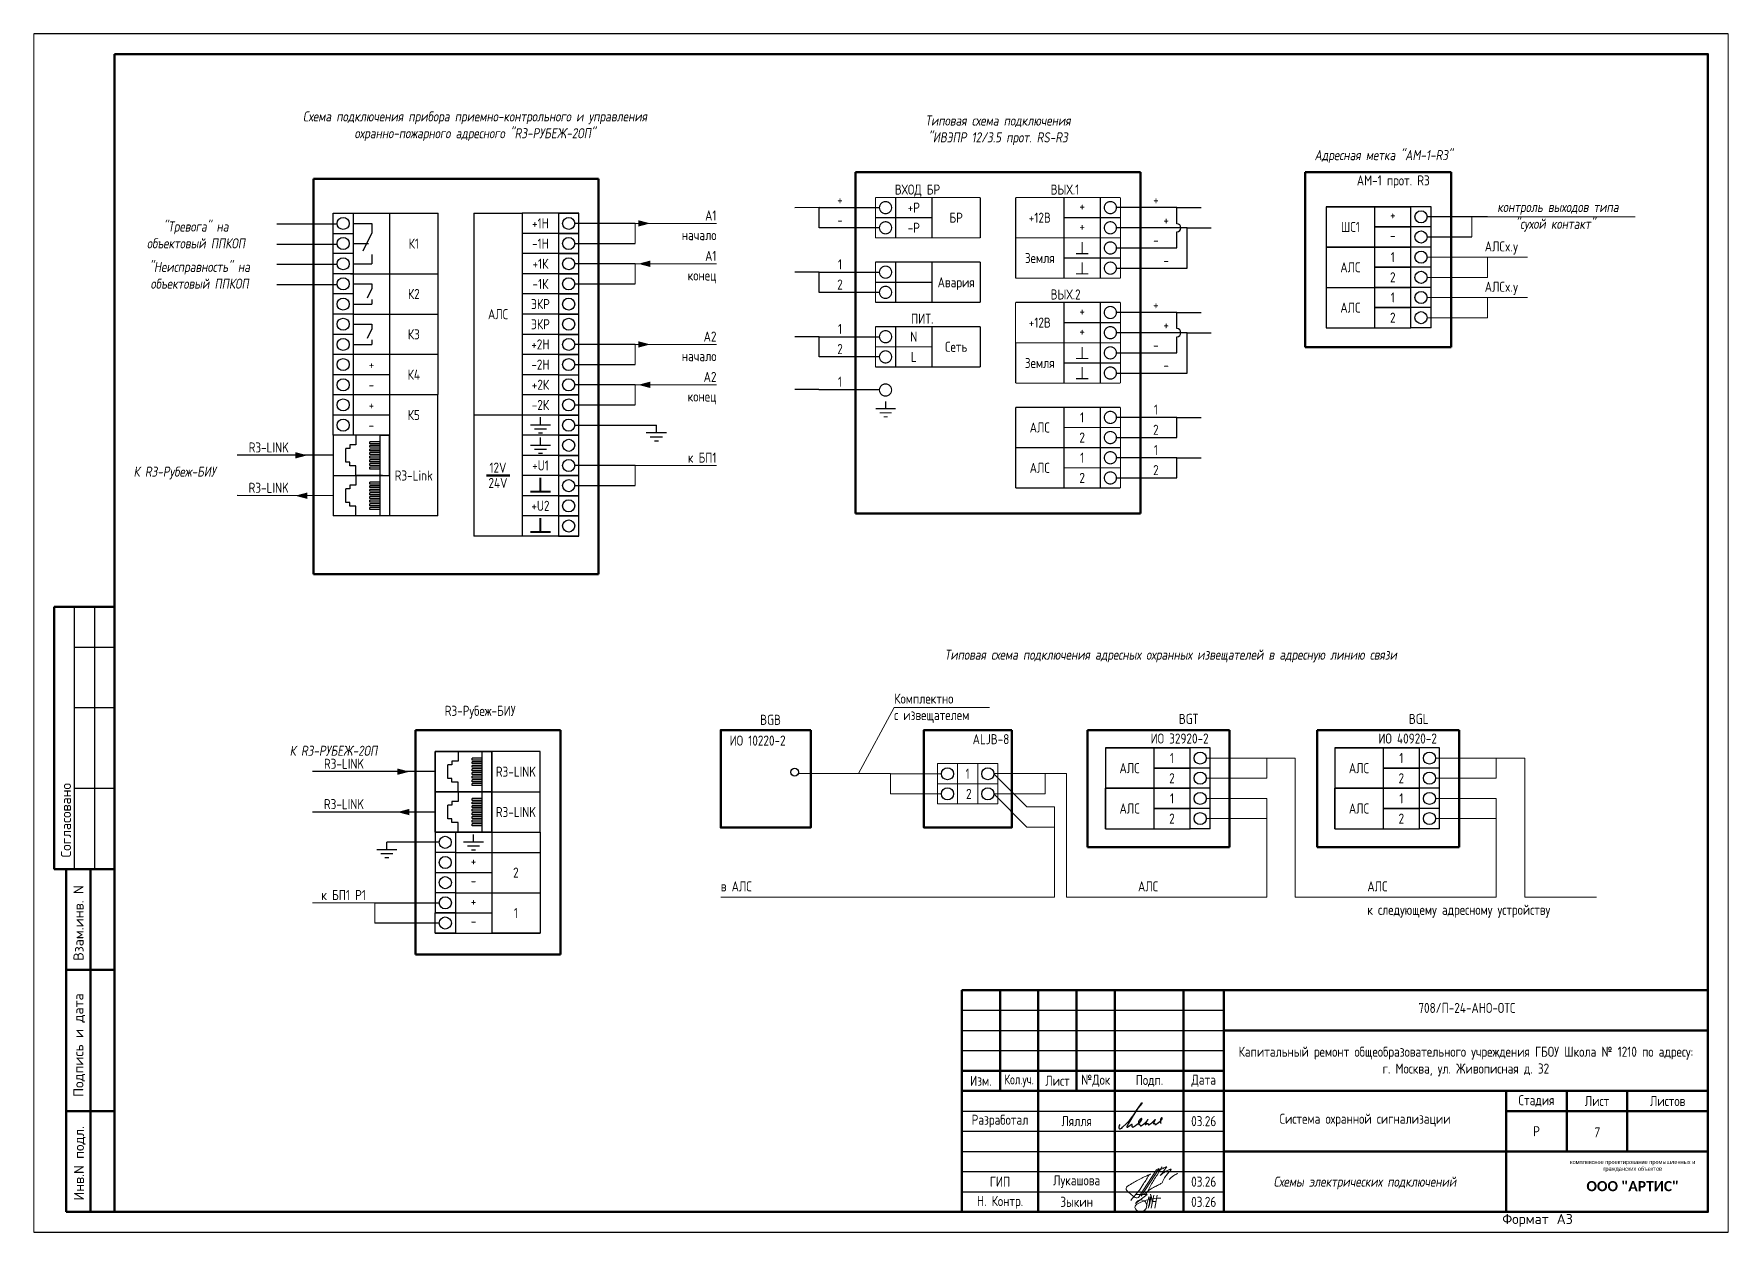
# Paper-space layout 'сх1' of a CAD drawing. Header units: millimetres. Extents: x -2733 to 1243, y -6275 to 657.
# Drawn here: x -2733.2 to -2314.8, y -6274.7 to -5978.8 of the extents above; entities outside this region: 32.
# The model-space entities are those that its viewports show. They can reach past a viewport. Long polylines and large blocks are cut down to what shows.
import ezdxf
from ezdxf.enums import TextEntityAlignment as Align

# ---------------------------------------------------------------- set-up
doc = ezdxf.new("R2010")
doc.units = ezdxf.units.MM
for name, color, linetype in [('__НАДПИСИ', 7, 'Continuous'), ('G-ANOTVPRT_T', 7, 'Continuous'), ('TEXT1', 7, 'Continuous'), ('Основная', 7, 'Continuous'), ('стена', 20, 'Continuous'), ('Штампы', 7, 'Continuous')]:
    doc.layers.add(name, color=color, linetype=linetype)
for name, color, linetype, lineweight in [('__ФОРМАТ', 7, 'Continuous', 40), ('A-_ANOTTEXT_T', 7, 'Continuous', 9), ('Подписи', 7, 'Continuous', 13), ('Схемы подключ', 7, 'Continuous', 15)]:
    doc.layers.add(name, color=color, linetype=linetype, lineweight=lineweight)
doc.layers.add('ОФ_подписи', color=5, linetype='Continuous', lineweight=13, true_color=0x0000ff)
doc.styles.add('GOST 2.304 type A', font='', dxfattribs={"height": 250})
doc.styles.add('GOST 2.304 type A_2', font='', dxfattribs={"height": 2.5})
doc.styles.add('GOST 2.304 type A_3', font='', dxfattribs={"height": 3.5})
doc.styles.add('GOST Common_4', font='', dxfattribs={"height": 7})
doc.styles.add('ISOCPEUR', font='isocpeur.ttf', dxfattribs={"width": 0.9, "height": 350})
doc.styles.add('RubezhCAD', font='', dxfattribs={"oblique": 10})
doc.styles.get("Standard").update_dxf_attribs({"font": ''})
doc.styles.add('XREF1$0$Standard', font='isocpeur.ttf')
doc.styles.add('ГОСТ 2.304', font='')
doc.styles.get('GOST 2.304 type A').set_extended_font_data('GOST 2.304 type A')
doc.styles.get('GOST 2.304 type A_2').set_extended_font_data('GOST 2.304 type A')
doc.styles.get('GOST 2.304 type A_3').set_extended_font_data('GOST 2.304 type A')
doc.styles.get('GOST Common_4').set_extended_font_data('GOST 2.304 type A')
doc.styles.get('RubezhCAD').set_extended_font_data('GOST type A')
doc.styles.get('Standard').set_extended_font_data('GOST type B')
doc.styles.get('ГОСТ 2.304').set_extended_font_data('GOST 2.304 type A')
doc.dimstyles.get("Standard").update_dxf_attribs({"dimtxt": 0.18, "dimasz": 0.18, "dimexe": 0.18, "dimexo": 0.0625, "dimgap": 0.09, "dimtad": 0, "dimtih": 1, "dimtoh": 1, "dimdec": 4, "dimzin": 0, "dimdsep": 46, "dimtxsty": 'Standard', "dimcen": 0.09, "dimadec": 0, "dimazin": 0, "dimtfac": 1, "dimtdec": 4, "dimtofl": 0, "dimtmove": 0, "dimatfit": 3, "dimfxl": 1, "dimtolj": 1, "dimtzin": 0, "dimarcsym": 0})

psp = doc.layouts.new('сх1')

# ---------------------------------------------------------------- texts
at = {"layer": 'A-_ANOTTEXT_T', "attachment_point": 1}
for s, insert, char_height, width, style in [('\\fGOST Common|b0|i0|c204|p34|; ', (599.92, 657.41), 7, 2.9662, 'GOST Common_4'), ('\\fGOST Common|b0|i0|c204|p34|; ', (682.41, 657.41), 7, 2.9662, 'GOST Common_4'), ('\\fGOST Common|b0|i0|c204|p34|; ', (738.37, 657.41), 7, 2.9662, 'GOST Common_4'), ('\\fGOST Common|b0|i0|c204|p34|; ', (844.53, 657.41), 7, 2.9662, 'GOST Common_4'), ('\\fGOST Common|b0|i0|c204|p34|; ', (640.87, 645.43), 7, 2.9662, 'GOST Common_4'), ('\\fGOST Common|b0|i0|c204|p34|; ', (708.67, 645.43), 7, 2.9662, 'GOST Common_4'), ('\\fGOST Common|b0|i0|c204|p34|; ', (810.07, 645.43), 7, 2.9662, 'GOST Common_4'), ('\\fGOST Common|b0|i0|c204|p34|; ', (822.44, 645.43), 7, 2.9662, 'GOST Common_4'), ('\\fGOST Common|b0|i0|c204|p34|; ', (652.58, 621.49), 7, 2.9662, 'GOST Common_4'), ('\\fGOST Common|b0|i0|c204|p34|; ', (731.88, 621.49), 7, 2.9662, 'GOST Common_4'), ('\\fGOST Common|b0|i0|c204|p34|; ', (790.56, 621.49), 7, 2.9662, 'GOST Common_4'), ('\\fGOST 2.304 type A|b0|i0|c204|p34|; ', (1157.37, 68.61), 2.5, 1.2827, 'GOST 2.304 type A_2'), ('\\fGOST 2.304 type A|b0|i0|c204|p34|; ', (1161.34, 68.61), 2.5, 1.2827, 'GOST 2.304 type A_2'), ('\\fGOST 2.304 type A|b0|i0|c204|p34|; ', (1183.56, 68.61), 2.5, 1.2827, 'GOST 2.304 type A_2'), ('\\fGOST 2.304 type A|b0|i0|c204|p34|; ', (1186.08, 68.61), 2.5, 1.2827, 'GOST 2.304 type A_2'), ('\\fGOST 2.304 type A|b0|i0|c204|p34|; ', (1199.44, 68.61), 2.5, 1.2827, 'GOST 2.304 type A_2'), ('\\fGOST 2.304 type A|b0|i0|c204|p34|; ', (1214.45, 68.61), 2.5, 1.2827, 'GOST 2.304 type A_2'), ('\\fGOST 2.304 type A|b0|i0|c204|p34|; ', (1224.71, 68.61), 2.5, 1.2827, 'GOST 2.304 type A_2'), ('\\fGOST 2.304 type A|b0|i0|c204|p34|; ', (1145.4, 64.78), 2.5, 1.2827, 'GOST 2.304 type A_2'), ('\\fGOST 2.304 type A|b0|i0|c204|p34|; ', (1149.63, 64.78), 2.5, 1.2827, 'GOST 2.304 type A_2'), ('\\fGOST 2.304 type A|b0|i0|c204|p34|; ', (1158.82, 64.78), 2.5, 1.2827, 'GOST 2.304 type A_2'), ('\\fGOST 2.304 type A|b0|i0|c204|p34|; ', (1142.67, 17.43), 3.5, 1.6835, 'GOST 2.304 type A_3'), ('\\fGOST 2.304 type A|b0|i0|c204|p34|; ', (1170.98, 17.43), 3.5, 1.6835, 'GOST 2.304 type A_3'), ('\\fGOST 2.304 type A|b0|i0|c204|p34|; ', (1182.29, 17.43), 3.5, 1.6835, 'GOST 2.304 type A_3'), ('\\fGOST 2.304 type A|b0|i0|c204|p34|; ', (1201.87, 17.43), 3.5, 1.6835, 'GOST 2.304 type A_3'), ('\\fGOST 2.304 type A|b0|i0|c204|p34|; ', (1243.34, 17.43), 3.5, 1.6835, 'GOST 2.304 type A_3'), ('\\fGOST 2.304 type A|b0|i0|c204|p34|; ', (1143.4, 12.07), 3.5, 1.6835, 'GOST 2.304 type A_3'), ('\\fGOST 2.304 type A|b0|i0|c204|p34|; ', (1167.34, 12.07), 3.5, 1.6835, 'GOST 2.304 type A_3'), ('\\fGOST 2.304 type A|b0|i0|c204|p34|; ', (1225.35, 12.07), 3.5, 1.6835, 'GOST 2.304 type A_3'), ('\\fGOST 2.304 type A|b0|i0|c204|p34|; ', (1232.69, 12.07), 3.5, 1.6835, 'GOST 2.304 type A_3'), ('\\fGOST 2.304 type A|b0|i0|c204|p34|; ', (1160.79, 6.71), 3.5, 1.6835, 'GOST 2.304 type A_3'), ('\\fGOST 2.304 type A|b0|i0|c204|p34|; ', (1211.59, 6.71), 3.5, 1.6835, 'GOST 2.304 type A_3')]:
    psp.add_mtext(s, dxfattribs=dict(at, insert=insert, char_height=char_height, width=width, style=style))

msp = doc.modelspace()

# ---------------------------------------------------------------- texts
at = {"style": 'RubezhCAD'}
for s, p in [('ВХОД БР', (706087.26344, -7250.54836)), ('ВЫХ.1', (709950.03479, -7250.39036)), ('ВЫХ.2', (709949.58804, -9850.54841)), ('ПИТ.', (706487.38816, -10450.39031))]:
    msp.add_text(s, height=250, dxfattribs=at).set_placement(p)
for s, p in [('+', (704727.55056, -7379.92341)), ('-', (704727.37674, -7879.92365))]:
    msp.add_text(s, height=250, rotation=0.039836923, dxfattribs=at).set_placement(p, align=Align.MIDDLE_CENTER)
for s, p in [('+Р', (706556.77368, -7572.91616)), ('+', (710730.59398, -7535.16946)), ('+', (712559.63812, -7379.08429)), ('-Р', (706557.03442, -8072.91621)), ('БР', (707607.16478, -7823.07426)), ('+12В', (709680.28879, -7822.91621)), ('+', (712812.1604, -7879.08429)), ('+', (710730.59398, -8035.16946)), ('-', (712559.97357, -8379.24234)), ('Земля', (709680.15843, -8823.07426)), ('1', (704727.68509, -8979.24234)), ('-', (712812.49586, -8879.24234)), ('2', (704727.68509, -9479.24234)), ('Авария', (707607.10506, -9423.07426)), ('+', (712559.19137, -9979.24234)), ('1', (704727.75981, -10579.08429)), ('+12В', (709679.84205, -10423.07426)), ('+', (710730.14724, -10135.32751)), ('+', (712811.71366, -10479.24234)), ('N', (706556.8484, -10772.91621)), ('Сеть', (707607.10914, -11022.91621)), ('+', (710730.14724, -10635.32751)), ('2', (704727.75981, -11079.08429)), ('L', (706557.10914, -11272.91621)), ('Земля', (709679.71168, -11423.23231)), ('-', (712559.52682, -10979.40039)), ('-', (712812.04911, -11479.40039)), ('1', (704726.66231, -11890.53549)), ('1', (712559.97357, -12579.24234)), ('АЛС', (709680.10275, -13023.07426)), ('1', (710730.36351, -12773.07426)), ('2', (712559.97357, -13079.24234)), ('2', (710730.36351, -13273.07426)), ('1', (710730.62424, -13773.07426)), ('1', (712560.2343, -13579.24234)), ('АЛС', (709680.36348, -14023.07426)), ('2', (710730.62424, -14273.07426)), ('2', (712560.2343, -14079.24234))]:
    msp.add_text(s, height=250, dxfattribs=at).set_placement(p, align=Align.MIDDLE_CENTER)
at = {"insert": (708643.36664, -5290.01469), "char_height": 250, "width": 7713.887955, "attachment_point": 2, "style": 'RubezhCAD'}
msp.add_mtext('\\A1;Типовая схема подключения\\P"ИВЭПР 12/3.5 прот. RS-R3', dxfattribs=at)
at = {"layer": 'TEXT1', "char_height": 250, "width": 7000, "attachment_point": 5, "style": 'RubezhCAD'}
for s, insert in [('{\\C0;7}', (723470.29422, -30491.43108)), ('\\A1;{\\C0;Схемы электрических подключений}', (717740.32959, -31749.54393))]:
    msp.add_mtext(s, dxfattribs=dict(at, insert=insert))
at = {"layer": 'Схемы подключ', "color": 7, "style": 'RubezhCAD'}
for s, p in [('АМ-1 прот. R3', (717539.38193, -7023.90074)), ('BGТ', (713128.17237, -20371.27192)), ('BGL', (718829.99664, -20371.27192)), ('ИО 32920-2', (712427.11426, -20857.49272)), ('ИО 40920-2', (718074.43852, -20857.49272))]:
    msp.add_text(s, height=250, dxfattribs=at).set_placement(p)
at = {"layer": 'Схемы подключ', "lineweight": 0, "style": 'RubezhCAD'}
for s, p in [('+1Н', (697301.49104, -7963.99118)), ('К1', (694162.18733, -8463.99118)), ('-1Н', (697301.35919, -8463.99118)), ('+1К', (697301.35919, -8963.99118)), ('К2', (694162.18733, -9713.99118)), ('-1К', (697301.35919, -9463.99118)), ('ЭКР', (697301.35919, -9963.99118)), ('АЛС', (696250.94721, -10214.00422)), ('ЭКР', (697301.65363, -10463.99118)), ('К3', (694162.18733, -10713.99118)), ('+2Н', (697301.75177, -10963.99118)), ('-2Н', (697301.42363, -11463.99118)), ('К4', (694162.18733, -11713.99118)), ('+2К', (697301.61992, -11963.99118)), ('К5', (694161.62141, -12713.99118)), ('-2К', (697301.42363, -12463.99118)), ('+U1', (697301.75177, -13963.99118)), ('R3-Link', (694161.25177, -14213.99118)), ('24V', (696248.02412, -14397.68571)), ('12V', (696248.02412, -14018.79256)), ('+U2', (697301.61992, -14963.99118)), ('R3-LINK', (696693.33507, -21555.13206)), ('1', (707891.06354, -21604.9664)), ('2', (707922.56354, -22104.9664)), ('R3-LINK', (696693.33507, -22555.13206)), ('2', (696693.49951, -24055.13206)), ('1', (696693.76061, -25055.13206))]:
    msp.add_text(s, height=250, dxfattribs=at).set_placement(p, align=Align.MIDDLE_CENTER)
for s, p in [('А1', (701665.69974, -7768.95138)), ('начало', (701665.69974, -8254.87317)), ('А1', (701665.69974, -8768.95138)), ('конец', (701665.69974, -9254.87317)), ('А2', (701665.69974, -10768.95138)), ('начало', (701665.69974, -11254.87317)), ('А2', (701665.69974, -11768.95138)), ('конец', (701665.69974, -12254.87317)), ('R3-LINK', (691063.32101, -13517.64524)), ('к БП1', (701665.76714, -13770.15926)), ('R3-LINK', (691062.37571, -14517.64435)), ('R3-LINK', (692930.09147, -21358.78612)), ('R3-LINK', (692929.14617, -22358.78523)), ('к БП1 Р1', (692974.5112, -24611.30014))]:
    msp.add_text(s, height=250, dxfattribs=at).set_placement(p, align=Align.MIDDLE_RIGHT)
at = {"layer": 'Схемы подключ', "color": 0, "lineweight": 25, "style": 'RubezhCAD'}
for s, p in [('ШС1', (717380.87917, -8051.23231)), ('+', (718430.05252, -7753.05694)), ('-', (718430.27032, -8263.48556)), ('1', (718430.87917, -8801.23231)), ('АЛС', (717380.61841, -9051.23231)), ('2', (718430.87917, -9301.23231)), ('АЛС', (717381.4006, -10051.23231)), ('1', (718431.66137, -9801.23231)), ('2', (718431.66137, -10301.23231)), ('+', (693110.68733, -11463.99118)), ('-', (693110.35919, -11963.99118)), ('+', (693110.12096, -12464.78422)), ('-', (693109.79282, -12964.78422)), ('АЛС', (711906.70107, -21466.88679)), ('1', (712956.96183, -21216.88679)), ('АЛС', (717592.52534, -21466.88679)), ('1', (718642.7861, -21216.88679)), ('2', (712956.96183, -21716.88679)), ('2', (718642.7861, -21716.88679)), ('1', (712957.74403, -22216.88679)), ('1', (718643.5683, -22216.88679)), ('АЛС', (711907.48327, -22466.88679)), ('2', (712957.74403, -22716.88679)), ('АЛС', (717593.30753, -22466.88679)), ('2', (718643.5683, -22716.88679)), ('+', (695642.98828, -23767.38531)), ('-', (695642.98828, -24256.95669)), ('+', (695643.12013, -24767.38531)), ('-', (695643.12013, -25256.95669))]:
    msp.add_text(s, height=250, dxfattribs=at).set_placement(p, align=Align.MIDDLE_CENTER)
at = {"layer": 'Схемы подключ', "style": 'RubezhCAD'}
for s, p in [('АЛСx.y', (720711.14903, -8660.50393)), ('АЛСx.y', (720711.14903, -9660.50393)), ('в АЛС', (701772.06497, -24521.72018)), ('АЛС', (712115.40375, -24521.72018)), ('АЛС', (717801.22802, -24521.72018)), ('к следующему адресному устройству', (717799.23941, -25103.32336))]:
    msp.add_text(s, height=250, dxfattribs=at).set_placement(p)
at = {"layer": 'Схемы подключ', "lineweight": 0, "style": 'RubezhCAD'}
for s, p in [('Комплектно', (706073.97446, -19867.45644)), ('R3-Рубеж-БИУ', (694929.85204, -20171.15078)), ('BGB', (702749.38452, -20393.59521)), ('с извещателем', (706067.56354, -20276.95644)), ('ИО 10220-2', (701991.1351, -20908.62677))]:
    msp.add_text(s, height=250, dxfattribs=at).set_placement(p)
at = {"layer": 'Схемы подключ', "style": 'RubezhCAD'}
msp.add_text('ALJB-8', height=250, dxfattribs=at).set_placement((708925.56354, -20623.4664), align=Align.TOP_RIGHT)
at = {"layer": 'Схемы подключ', "lineweight": 0, "insert": (695679.56376, -5187.75469), "char_height": 250, "width": 9163.6142944, "attachment_point": 2, "style": 'RubezhCAD'}
msp.add_mtext('Схема подключения прибора приемно-контрольного и управления охранно-пожарного адресного "R3-РУБЕЖ-2ОП"', dxfattribs=at)
at = {"layer": 'Схемы подключ', "char_height": 250, "attachment_point": 5, "style": 'RubezhCAD'}
for s, width, insert in [('Адресная метка "АМ-1-R3"', 9216.5367769, (718202.82452, -6305.95941)), (' контроль выходов типа\\P"сухой контакт"', 4034.4471356, (722460.97613, -7800.35506)), ('"Тревога" на объектовый ППКОП', 3136.8942712, (688761.42117, -8250.21662)), ('"Неисправность" на объектовый ППКОП', 3136.8942712, (688851.98407, -9250.21662)), ('К R3-Рубеж-БИУ', 3136.8942712, (688233.81312, -14151.55728))]:
    msp.add_mtext_dynamic_manual_height_columns(s, width=width, gutter_width=1250, heights=[0], dxfattribs=dict(at, insert=insert))
at = {"layer": 'Схемы подключ', "color": 7, "insert": (712928.10223, -18688.03536), "char_height": 250, "attachment_point": 5, "style": 'RubezhCAD'}
msp.add_mtext_dynamic_manual_height_columns('Типовая схема подключения адресных охранных извещателей в адресную линию связи', width=17333.5, gutter_width=1250, heights=[173.97144], dxfattribs=at)
at = {"layer": 'Схемы подключ', "lineweight": 0, "insert": (692169.59078, -20911.06322), "char_height": 250, "attachment_point": 2, "style": 'RubezhCAD'}
msp.add_mtext_dynamic_manual_height_columns('К R3-РУБЕЖ-2ОП', width=3136.8942712, gutter_width=1250, heights=[0], dxfattribs=at)

# ---------------------------------------------------------------- blocks, each defined once
blk = doc.blocks.new('разьем')
for p, q in [((0, -1000), (0, 0)), ((-753, -332), (-854, -332)), ((-854, -668), (-854, -333)), ((-600, -242), (-753, -242)), ((-753, -242), (-753, -332)), ((-600, 0), (-600, -242)), ((-254, -210), (-254, -163)), ((0, -163), (-254, -163)), ((0, -210), (-254, -210)), ((-254, -299), (-254, -253)), ((0, -253), (-254, -253)), ((0, -299), (-254, -299)), ((-254, -389), (-254, -343)), ((0, -343), (-254, -343)), ((0, -389), (-254, -389)), ((-753, -668), (-854, -668)), ((-753, -758), (-753, -668)), ((-600, -758), (-753, -758)), ((-600, -1000), (-600, -758)), ((-254, -479), (-254, -432)), ((0, -432), (-254, -432)), ((0, -479), (-254, -479)), ((-254, -568), (-254, -522)), ((0, -522), (-254, -522)), ((0, -568), (-254, -568)), ((-254, -658), (-254, -612)), ((0, -612), (-254, -612)), ((0, -658), (-254, -658)), ((-254, -748), (-254, -701)), ((0, -701), (-254, -701)), ((0, -748), (-254, -748)), ((-254, -838), (-254, -791)), ((0, -791), (-254, -791)), ((0, -838), (-254, -838))]:
    blk.add_line(p, q)
blk = doc.blocks.new('П_Зыкин')
at = {"layer": 'ОФ_подписи', "color": 5, "ltscale": 100, "transparency": 33554687}
for p, q in [((142, 249), (62, -174)), ((102, 37), (218, 37)), ((258, 249), (178, -174))]:
    blk.add_line(p, q, dxfattribs=at)
blk.add_lwpolyline([(-462, 273), (-74, 273), (-446, -30)], dxfattribs=at)
for centre, radius, start, end in [((-271, -94), 186, 314.2393, 159.9348), ((345, -1372), 1523, 88.8758, 117.8788), ((1109, -252), 1204, 158.7593, 174.231), ((-1024, 224), 1068, 337.8144, 2.8859), ((-849, 72), 852, 342.8308, 7.4815), ((-9, 182), 4.48, 8.9691, 155.6551), ((-643, 22), 732, 344.4555, 20.462), ((-318, -169), 151, 108.7568, 173.4251), ((-287, -115), 185, 191.5358, 322.3512)]:
    blk.add_arc(centre, radius, start, end, dxfattribs=at)
blk = doc.blocks.new('П_Лукашова')
at = {"layer": 'ОФ_подписи', "color": 5}
for p, q in [((221, 339), (-221, -339)), ((286, 371), (-156, -307)), ((283, 370), (218, 338))]:
    blk.add_line(p, q, dxfattribs=at)
for points in [[(221, 301), (344, 360), (434, 401), (475, 416), (464, 395), (420, 336), (342, 232), (310, 203), (337, 221), (420, 283), (490, 322), (558, 352), (576, 358), (491, 240), (403, 113), (374, 49), (360, 20)], [(-221, -339), (-276, -344), (-368, -289), (-446, -221), (-505, -166), (-522, -116), (-412, -16), (-295, 56), (-173, 120), (-49, 179), (33, 216), (87, 237), (52, 221), (11, 167), (-59, 51), (-126, -52), (-177, -132), (-256, -231), (-409, -409)], [(360, 20), (294, -18), (203, -65), (91, -124), (-73, -248)], [(366, 415), (236, 213), (85, -37), (-50, -300)], [(530, 102), (646, 199), (748, 254)]]:
    blk.add_spline(points, degree=3, dxfattribs=at)
blk = doc.blocks.new('штамп')
at = {"layer": '__ФОРМАТ', "linetype": 'Continuous', "lineweight": 50}
for p, q in [((531929, 45357), (531929, 50857)), ((531929, 50857), (550429, 50857)), ((532879, 48357), (532879, 50857)), ((533829, 45357), (533829, 50857)), ((534779, 48357), (534779, 50857)), ((535729, 45357), (535729, 50857)), ((537429, 45357), (537429, 50857)), ((538429, 45357), (538429, 50857)), ((550429, 45357), (550429, 50857)), ((538429, 49857), (550429, 49857)), ((531929, 48857), (538429, 48857)), ((531929, 48357), (550429, 48357)), ((545429, 45357), (545429, 48357)), ((546929, 46857), (546929, 48357)), ((548429, 46857), (548429, 48357)), ((545429, 47857), (550429, 47857)), ((538429, 46857), (550429, 46857)), ((531929, 45357), (550429, 45357))]:
    blk.add_line(p, q, dxfattribs=at)
at = {"layer": '__ФОРМАТ', "linetype": 'Continuous', "lineweight": -2}
for p, q in [((531929, 50357), (538429, 50357)), ((531929, 49857), (538429, 49857)), ((531929, 49357), (538429, 49357)), ((531929, 48857), (538429, 48857)), ((531929, 47857), (538429, 47857)), ((531929, 47357), (538429, 47357)), ((531929, 46857), (538429, 46857)), ((538429, 46857), (550429, 46857)), ((531929, 46357), (538429, 46357)), ((531929, 45857), (538429, 45857))]:
    blk.add_line(p, q, dxfattribs=at)
at = {"layer": 'Подписи', "color": 5, "lineweight": 25}
blk.add_lwpolyline([(535847, 47525), (535833, 47500), (535823, 47461), (535824, 47440), (535829, 47423), (535840, 47414), (535857, 47413), (535876, 47421), (535897, 47435), (535917, 47454), (536005, 47539), (536088, 47624), (536142, 47690), (536203, 47776), (536266, 47874), (536323, 47953), (536362, 48009), (536395, 48059), (536405, 48060), (536397, 48045), (536295, 47925), (536205, 47790), (536095, 47603), (536059, 47544), (536038, 47506), (536029, 47485), (536027, 47473), (536027, 47462), (536031, 47457), (536037, 47454), (536045, 47456), (536057, 47466), (536072, 47479), (536107, 47506), (536133, 47525), (536147, 47532), (536152, 47532), (536153, 47529), (536150, 47520), (536147, 47504), (536146, 47491), (536148, 47479), (536150, 47471), (536157, 47465), (536166, 47462), (536178, 47464), (536189, 47469), (536215, 47480), (536240, 47498), (536281, 47529), (536306, 47550), (536324, 47567), (536342, 47582), (536372, 47609), (536388, 47629), (536397, 47646), (536399, 47657), (536398, 47666), (536393, 47671), (536383, 47671), (536372, 47667), (536356, 47653), (536336, 47632), (536323, 47612), (536313, 47599), (536309, 47587), (536310, 47579), (536315, 47575), (536326, 47579), (536335, 47585), (536344, 47592), (536348, 47595), (536352, 47596), (536354, 47595), (536355, 47592), (536349, 47583), (536342, 47575), (536334, 47561), (536326, 47547), (536322, 47538), (536320, 47531), (536321, 47523), (536325, 47519), (536328, 47519), (536333, 47524), (536338, 47527), (536344, 47526), (536346, 47520), (536351, 47508), (536355, 47498), (536359, 47493), (536366, 47491), (536375, 47491), (536385, 47497), (536412, 47513), (536436, 47532), (536466, 47559), (536491, 47583), (536517, 47607), (536529, 47621), (536545, 47642), (536547, 47643), (536546, 47644), (536543, 47644), (536541, 47642), (536538, 47637), (536499, 47577), (536491, 47558), (536482, 47544), (536480, 47535), (536479, 47529), (536481, 47524), (536483, 47522), (536489, 47523), (536494, 47526), (536502, 47532), (536512, 47539), (536522, 47544), (536530, 47548), (536541, 47549), (536547, 47546), (536550, 47541), (536551, 47531), (536552, 47525), (536553, 47521), (536558, 47517), (536562, 47515), (536568, 47515), (536575, 47517), (536583, 47523), (536596, 47533), (536617, 47547), (536636, 47561), (536659, 47583), (536688, 47609), (536702, 47620), (536713, 47630), (536721, 47636), (536727, 47641), (536727, 47643), (536726, 47644), (536723, 47643), (536720, 47638), (536715, 47629), (536693, 47594), (536681, 47575), (536676, 47566), (536674, 47557), (536677, 47551), (536679, 47547), (536684, 47546), (536689, 47549), (536695, 47552), (536700, 47554), (536709, 47554), (536716, 47551), (536717, 47545), (536719, 47535), (536721, 47527), (536725, 47524), (536731, 47520), (536741, 47523), (536747, 47528), (536757, 47534), (536779, 47550), (536809, 47572), (536842, 47600), (536865, 47623), (536880, 47642), (536895, 47664), (536899, 47675), (536901, 47684), (536898, 47689), (536891, 47693), (536881, 47689), (536873, 47682), (536862, 47668), (536856, 47654), (536855, 47638), (536856, 47622), (536856, 47598), (536858, 47583), (536860, 47572), (536864, 47560), (536871, 47551)], dxfattribs=at)
at = {"layer": 'ОФ_подписи'}
for name, p, xscale, yscale, zscale in [('П_Лукашова', (536533, 46057), 1.010226427429054, 1.010226427429054, 1.010226427429054), ('П_Зыкин', (536581, 45585), 0.7621923841183493, 0.7621923841183493, 0.7621923841183493)]:
    blk.add_blockref(name, p, dxfattribs=dict(at, xscale=xscale, yscale=yscale, zscale=zscale))
at = {"transparency": 33554687, "attachment_point": 5, "style": 'ГОСТ 2.304'}
for s, insert, char_height, width in [('{\\fArial|b0|i0|c204|p34;комплексное проектирование промышленных и гражданских объектов}', (548563, 46495), 100, 3372.21), ('{\\fCorbel Light|b1|i0|c204|p34;ООО "АРТИС"}', (548563, 45995), 250, 4171.2)]:
    blk.add_mtext(s, dxfattribs=dict(at, insert=insert, char_height=char_height, width=width))
at = {"layer": '__НАДПИСИ', "lineweight": 9, "ltscale": 2, "style": 'ISOCPEUR', "flags": 1}
blk.add_attdef('NOTATION', (548864, 51134), '', height=250, dxfattribs=at)
at = {"layer": '__НАДПИСИ', "lineweight": 9, "ltscale": 2, "style": 'RubezhCAD', "oblique": 10}
blk.add_attdef('SHEET', text='', height=250, dxfattribs=at).set_placement((547679, 47357), align=Align.MIDDLE_CENTER)
at = {"layer": '__ФОРМАТ', "color": 7, "linetype": 'Continuous', "lineweight": 20, "char_height": 250, "attachment_point": 5, "style": 'GOST 2.304 type A'}
for s, insert, width in [('Капитальный ремонт общеобразовательного учреждения ГБОУ Школа № 1210 по адресу:      \\Pг. Москва, ул. Живописная д. 32', (544429, 49085), 12000), ('\\pi-7.5,l7.5,t7.5;{\\W0.9;\\C256;Кол.уч.}', (533354, 48607), 950)]:
    blk.add_mtext(s, dxfattribs=dict(at, insert=insert, width=width))
for s, insert, width, line_spacing_factor in [('\\pi-7.5,l7.5,t7.5;{\\C256;Изм.}', (532404, 48607), 950, 1.2), ('\\pi-7.5,l7.5,t7.5;{\\C256;Лист}', (534304, 48607), 950, 1.2), ('\\pi-7.5,l7.5,t7.5;{\\C256;№Док}', (535254, 48607), 950, 1.2), ('\\pi-7.5,l7.5,t7.5;{\\C256;Подп.}', (536584, 48607), 1710.72, 1.2), ('\\pi-7.5,l7.5,t7.5;{\\C256;Дата}', (537929, 48607), 1000, 1.2), ('\\pi-7.5,l7.5,t7.5;{\\C256;Стадия}', (546179, 48107), 1500, 1.2), ('\\pi-7.5,l7.5,t7.5;{\\C256;Лист}', (547679, 48107), 1500, 1.2), ('\\pi-7.5,l7.5,t7.5;{\\C256;Листов}', (549429, 48107), 2000, 1.2), ('\\pi-7.5,l7.5,t7.5;{\\C256;Разработал}', (532879, 47607), 1900, 1.2), ('{\\C256;Лялля}', (534779, 47607), 1900, 1.2), ('{\\C256;03.26}', (537929, 47607), 1000, 1.2), ('Система охранной сигнализации ', (541929, 47632), 6828.82, 0.85), ('\\pi-750,l750,t750;{\\C256;Р}', (546179, 47357), 1500, 1.2), ('\\pi-7.5,l7.5,t7.5;{\\C256;ГИП}', (532879, 46107), 1900, 1.2), ('{\\C256;Лукашова}', (534779, 46107), 1900, 1.2), ('{\\C256;03.26}', (537929, 46107), 1000, 1.2), ('{\\C256;Н. Контр. }', (532879, 45592), 1900, 1.2), ('\\pi-750,l750,t750;{\\C256;Зыкин}', (534779, 45607), 1900, 1.2), ('{\\C256;03.26}', (537929, 45607), 1000, 1.2)]:
    blk.add_mtext(s, dxfattribs=dict(at, insert=insert, width=width, line_spacing_factor=line_spacing_factor))
at = {"layer": 'стена', "color": 18, "true_color": 0x000000, "insert": (543249, 50539), "char_height": 250, "width": 3851.47, "attachment_point": 1, "style": 'GOST 2.304 type A'}
blk.add_mtext('708/П-24-АНО-ОТС', dxfattribs=at)
blk = doc.blocks.new('*U1125')
at = {"lineweight": 50}
for p, q in [((5, 155), (20, 155)), ((5, 155), (5, 90)), ((5, 90), (20, 90)), ((8, 5), (8, 90)), ((14, 5), (14, 90)), ((8, 65), (20, 65)), ((8, 30), (20, 30)), ((8, 5), (20, 5))]:
    blk.add_line(p, q, dxfattribs=at)
for p, q in [((10, 155), (10, 90)), ((15, 155), (15, 90)), ((10, 145), (20, 145)), ((10, 130), (20, 130)), ((10, 110), (20, 110))]:
    blk.add_line(p, q)
blk.add_lwpolyline([(0, 0), (420, 0), (420, 297), (0, 297)], close=True)
blk.add_lwpolyline([(20, 292), (415, 292), (415, 5), (20, 5)], close=True, dxfattribs=at)
at = {"style": 'XREF1$0$Standard'}
for s, p in [('Согласовано', (7.95, 102.07)), ('Взам.инв. N', (11.07, 76.61)), ('Подпись и дата', (11.04, 46.36)), ('Инв.N подл.', (11.17, 17.07))]:
    blk.add_text(s, height=2.5, rotation=90, dxfattribs=at).set_placement(p, align=Align.MIDDLE_CENTER)
blk.add_text('Формат', height=2.5, dxfattribs=at).set_placement((364.02, 2))
blk.add_text('А3', height=2.5, dxfattribs=at).set_placement((381.51, 2), align=Align.RIGHT)
for tag, p in [('СОГЛАСОВАНО_ДАТА2', (14.37, 145.56)), ('СОГЛАСОВАНО_ДАТА3', (19.37, 145.56)), ('СОГЛАСОВАНО_ФАМИЛИЯ2', (14.37, 110.56)), ('СОГЛАСОВАНО_ФАМИЛИЯ3', (19.37, 110.56)), ('СОГЛАСОВАНО_ДОЛЖНОСТЬ2', (14.37, 90.56)), ('СОГЛАСОВАНО_ДОЛЖНОСТЬ3', (19.37, 90.56))]:
    blk.add_attdef(tag, p, '', height=2.5, rotation=90, dxfattribs=at)
for tag, p in [('ВЗАМ_ИНВ_НОМЕР', (19.37, 77.5)), ('ИНВ_N_ПОДЛ', (19.37, 17.5))]:
    blk.add_attdef(tag, text='', height=2.5, rotation=90, dxfattribs=at).set_placement(p, align=Align.CENTER)
blk.add_attdef('ИНВ_ДАТА', text='', height=2.5, rotation=90, dxfattribs=at).set_placement((19.37, 63.83), align=Align.RIGHT)
blk = doc.blocks.new('*D1149')
at = {"color": 0, "lineweight": -2, "transparency": 16777216}
blk.add_arc((782248, -18373), 3442, 282.12, 343.7661, dxfattribs=at)
at = {"color": 0, "transparency": 16777216}
for points in [[(785513, -19325), (785593, -19346), (785614, -19093)], [(782978, -21780), (782964, -21698), (782725, -21782)]]:
    blk.add_solid(points, dxfattribs=at)
at = {"layer": 'Defpoints', "color": 0, "transparency": 16777216}
for p in [(782248, -18373), (782248, -18373), (787451, -19486), (785054, -20367), (782833, -22558)]:
    blk.add_point(p, dxfattribs=at)

# ---------------------------------------------------------------- dimensions: what is measured, and where the dimension line sits
at = {"transparency": 33554687}
dim = msp.add_angular_dim_2l(base=(785054.12895, -20366.9641), line1=((782248.31348, -18373.33449), (782833.32477, -22558.41931)), line2=((782248.31348, -18373.33449), (787450.97243, -19485.97555)), text=' ', dimstyle='Standard', override={"dimtxt": 250, "dimasz": 250, "dimgap": 40}, dxfattribs=at)
dim.commit()
dim.dimension.update_dxf_attribs({"geometry": '*D1149', "text_midpoint": (560808.81109, -549743.82762)})

# ---------------------------------------------------------------- linework, layer by layer
for p, q in [((692161.02326, -11713.99118), (692161.02326, -7713.99118)), ((692662.3514, -7963.99118), (693120.8274, -7963.99118)), ((693120.8274, -7963.99118), (693120.8274, -8196.33129)), ((704207.16514, -7574.11719), (703607.22973, -7574.53432)), ((704207.16514, -7574.11719), (705707.16478, -7573.07426)), ((704207.51279, -8074.11707), (704207.16514, -7574.11719)), ((713080.15843, -7572.91621), (711580.15843, -7572.91621)), ((713080.08402, -7972.99524), (713080.15843, -7572.91621)), ((713080.15843, -7572.91621), (713680.09398, -7572.91621)), ((692264.0009, -7986.17518), (690764.0009, -7986.17518)), ((693120.8274, -8196.33129), (692898.49801, -8653.67503)), ((705707.51242, -8073.07414), (704207.51279, -8074.11707)), ((713332.68072, -8072.91621), (711580.41916, -8072.91621)), ((713079.97241, -8573.07426), (713080.04682, -8172.99524)), ((713332.4947, -9073.07426), (713332.68072, -8072.91621)), ((713332.68072, -8072.91621), (713932.61627, -8072.91621)), ((692264.0009, -8486.17518), (690764.0009, -8486.17518)), ((692662.3514, -8463.99118), (693042.15789, -8463.99118)), ((693120.8274, -8731.65108), (693120.8274, -8963.99118)), ((711579.97241, -8573.07426), (713079.97241, -8573.07426)), ((692264.0009, -8986.17518), (690764.0009, -8986.17518)), ((692662.3514, -8963.99118), (693120.8274, -8963.99118)), ((704207.16478, -9173.07426), (703607.22922, -9173.07426)), ((704207.16478, -9673.07426), (704207.16478, -9173.07426)), ((704207.16478, -9173.07426), (705707.16478, -9173.07426)), ((711580.49388, -9073.07426), (713332.4947, -9073.07426)), ((692264.0009, -9486.17518), (690764.0009, -9486.17518)), ((692663.67954, -9463.99118), (693122.15553, -9463.99118)), ((693122.15553, -9580.16124), (693006.20417, -9818.67954)), ((693122.15553, -9463.99118), (693122.15553, -9580.16124)), ((692661.02326, -9963.99118), (693119.49926, -9963.99118)), ((693119.49926, -9847.82113), (693119.49926, -9963.99118)), ((705707.16478, -9673.07426), (704207.16478, -9673.07426)), ((692663.67954, -10463.99118), (693122.15553, -10463.99118)), ((693122.15553, -10463.99118), (693122.15553, -10580.16124)), ((713079.71168, -10173.07426), (711579.71168, -10173.07426)), ((713079.63727, -10573.15329), (713079.71168, -10173.07426)), ((713079.71168, -10173.07426), (713679.64724, -10173.07426)), ((693122.15553, -10580.16124), (693006.20417, -10818.67954)), ((693119.49926, -10847.82113), (693119.49926, -10963.99118)), ((704207.2395, -10772.91621), (703607.30394, -10772.91621)), ((704207.2395, -11272.91621), (704207.2395, -10772.91621)), ((704207.2395, -10772.91621), (705707.2395, -10772.91621)), ((713332.23397, -10673.07426), (711579.97241, -10673.07426)), ((713079.52567, -11173.23231), (713079.60008, -10773.15329)), ((713332.04796, -11673.23231), (713332.23397, -10673.07426)), ((713332.23397, -10673.07426), (713932.16953, -10673.07426)), ((692661.02326, -10963.99118), (693119.49926, -10963.99118)), ((694761.28399, -13213.99118), (694762.41584, -11213.99118)), ((705707.2395, -11272.91621), (704207.2395, -11272.91621)), ((711579.52567, -11173.23231), (713079.52567, -11173.23231)), ((711580.04713, -11673.23231), (713332.04796, -11673.23231)), ((704206.142, -12084.36741), (703606.20644, -12084.36741)), ((704206.142, -12084.36741), (705706.142, -12084.36741)), ((696850.95586, -12713.99118), (695650.87117, -12714.01726)), ((698151.89141, -12963.99118), (700175.23508, -12963.99118)), ((713080.49388, -12773.07426), (711580.49388, -12773.07426)), ((713080.49388, -13273.07426), (713080.49388, -12773.07426)), ((713080.49388, -12773.07426), (713680.42944, -12773.07426)), ((693327.41783, -13213.99118), (693560.82697, -13213.99118)), ((693560.82697, -13213.99118), (693560.82697, -15213.99118)), ((711580.49388, -13273.07426), (713080.49388, -13273.07426)), ((713080.75461, -13773.07426), (711580.75461, -13773.07426)), ((713080.75461, -14273.07426), (713080.75461, -13773.07426)), ((713080.75461, -13773.07426), (713680.69017, -13773.07426)), ((692159.89141, -14213.99118), (692159.89141, -15213.99118)), ((693387.44622, -14213.99118), (692727.88001, -14213.99118)), ((711580.75461, -14273.07426), (713080.75461, -14273.07426)), ((694761.67657, -15213.99118), (692159.89141, -15213.99118)), ((696850.95586, -15713.99118), (695650.93635, -15714.01726)), ((697293.36729, -21055.13206), (696093.30285, -21055.13206)), ((696093.29347, -23055.13206), (696093.29347, -23555.13206)), ((694792.5542, -23305.13206), (693494.97775, -23305.13206)), ((695192.42235, -23555.13206), (694692.63099, -23555.13206))]:
    msp.add_line(p, q)
at = {"lineweight": 50}
msp.add_line((696539.27817, -14214.00422), (695962.61403, -14214.00422), dxfattribs=at)
at = {"const_width": 30, "flags": 128}
for points in [[(705606.51295, -7323.07426), (706106.77368, -7323.07426)], [(705606.77368, -7323.07426), (705606.77368, -7823.07426)], [(705606.77368, -7323.07426), (706107.03442, -7323.07426)], [(705607.03442, -7323.07426), (705607.03442, -7823.07426)], [(705607.03442, -7323.07426), (706107.29515, -7323.07426)], [(706106.77368, -7323.07426), (707006.77368, -7323.07426)], [(708207.03442, -7323.07426), (706107.03442, -7323.07426)], [(706107.03442, -7323.07426), (706107.03442, -7823.07426)], [(707007.29515, -7323.07426), (706107.29515, -7323.07426)], [(706107.29515, -7323.07426), (706107.29515, -7823.07426)], [(707007.29515, -7823.07426), (707007.29515, -7323.07426)], [(708207.03442, -8323.07426), (708207.03442, -7323.07426)], [(709080.28879, -7322.91621), (711180.28879, -7322.91621)], [(709080.28879, -8322.91621), (709080.28879, -7322.91621)], [(710280.02806, -7322.91621), (711180.02806, -7322.91621)], [(710280.02806, -7822.91621), (710280.02806, -7322.91621)], [(711180.54952, -7322.91621), (710280.54952, -7322.91621)], [(711180.02806, -7322.91621), (711180.02806, -7822.91621)], [(711680.28879, -7322.91621), (711180.02806, -7322.91621)], [(711180.28879, -7322.91621), (711180.28879, -7822.91621)], [(711680.54952, -7322.91621), (711180.28879, -7322.91621)], [(711680.81026, -7322.91621), (711180.54952, -7322.91621)], [(711680.28879, -7322.91621), (711680.28879, -7822.91621)], [(711680.54952, -7322.91621), (711680.54952, -7822.91621)], [(705606.77368, -7823.07426), (706107.03442, -7823.07426)], [(705606.77368, -7823.07426), (705606.77368, -8323.07426)], [(705606.77368, -7823.07426), (706107.03442, -7823.07426)], [(705607.03442, -7823.07426), (706107.29515, -7823.07426)], [(707007.03442, -7823.07426), (706107.03442, -7823.07426)], [(706107.03442, -7823.07426), (706107.03442, -8323.07426)], [(706107.29515, -7823.07426), (707007.29515, -7823.07426)], [(707007.03442, -8323.07426), (707007.03442, -7823.07426)], [(711180.02806, -7822.91621), (710280.02806, -7822.91621)], [(710280.28879, -8322.91621), (710280.28879, -7822.91621)], [(710280.28879, -7822.91621), (711180.28879, -7822.91621)], [(711680.28879, -7822.91621), (711180.02806, -7822.91621)], [(711680.54952, -7822.91621), (711180.28879, -7822.91621)], [(711180.28879, -7822.91621), (711180.28879, -8322.91621)], [(711680.54952, -7822.91621), (711180.28879, -7822.91621)], [(711680.54952, -7822.91621), (711680.54952, -8322.91621)], [(705606.43823, -8323.23231), (706106.69896, -8323.23231)], [(705606.69896, -8323.23231), (706106.9597, -8323.23231)], [(705606.77368, -8323.07426), (706107.03442, -8323.07426)], [(705606.9597, -8323.23231), (706107.22043, -8323.23231)], [(705607.03442, -8323.07426), (706107.29515, -8323.07426)], [(706106.69896, -8323.23231), (707006.69896, -8323.23231)], [(708206.9597, -8323.23231), (706106.9597, -8323.23231)], [(706107.03442, -8323.07426), (707007.03442, -8323.07426)], [(707007.22043, -8323.23231), (706107.22043, -8323.23231)], [(707007.29515, -8323.07426), (706107.29515, -8323.07426)], [(707007.03442, -8323.07426), (708207.03442, -8323.07426)], [(708207.03442, -8323.07426), (707007.29515, -8323.07426)], [(709080.28879, -8322.91621), (710280.02806, -8322.91621)], [(710280.28879, -8322.91621), (709080.28879, -8322.91621)], [(709080.36351, -8323.07426), (711180.36351, -8323.07426)], [(709080.36351, -9323.07426), (709080.36351, -8323.07426)], [(710280.02806, -8322.91621), (711180.02806, -8322.91621)], [(710280.10278, -8323.07426), (711180.10278, -8323.07426)], [(710280.10278, -8823.07426), (710280.10278, -8323.07426)], [(711180.28879, -8322.91621), (710280.28879, -8322.91621)], [(711180.62424, -8323.07426), (710280.62424, -8323.07426)], [(711680.28879, -8322.91621), (711180.02806, -8322.91621)], [(711180.10278, -8323.07426), (711180.10278, -8823.07426)], [(711680.36351, -8323.07426), (711180.10278, -8323.07426)], [(711680.54952, -8322.91621), (711180.28879, -8322.91621)], [(711180.36351, -8323.07426), (711180.36351, -8823.07426)], [(711680.62424, -8323.07426), (711180.36351, -8323.07426)], [(711680.88498, -8323.07426), (711180.62424, -8323.07426)], [(711680.36351, -8323.07426), (711680.36351, -8823.07426)], [(711680.62424, -8323.07426), (711680.62424, -8823.07426)], [(711180.10278, -8823.07426), (710280.10278, -8823.07426)], [(710280.36351, -9323.07426), (710280.36351, -8823.07426)], [(710280.36351, -8823.07426), (711180.36351, -8823.07426)], [(710580.22043, -8714.23231), (710880.22043, -8714.23231)], [(710730.22043, -8714.23231), (710730.22043, -8427.23231)], [(711680.36351, -8823.07426), (711180.10278, -8823.07426)], [(711180.36351, -8823.07426), (711180.36351, -9323.07426)], [(711680.62424, -8823.07426), (711180.36351, -8823.07426)], [(711680.62424, -8823.07426), (711180.36351, -8823.07426)], [(711680.62424, -8823.07426), (711680.62424, -9323.07426)], [(705606.51295, -8923.07426), (706106.77368, -8923.07426)], [(705606.77368, -8923.07426), (705606.77368, -9423.07426)], [(705606.77368, -8923.07426), (706107.03442, -8923.07426)], [(705607.03442, -8923.07426), (705607.03442, -9423.07426)], [(705607.03442, -8923.07426), (706107.29515, -8923.07426)], [(706106.77368, -8923.07426), (707006.77368, -8923.07426)], [(708207.03442, -8923.07426), (706107.03442, -8923.07426)], [(706107.03442, -8923.07426), (706107.03442, -9423.07426)], [(707007.29515, -8923.07426), (706107.29515, -8923.07426)], [(706107.29515, -8923.07426), (706107.29515, -9423.07426)], [(707007.29515, -9423.07426), (707007.29515, -8923.07426)], [(708207.03442, -9923.07426), (708207.03442, -8923.07426)], [(708207.03442, -9923.07426), (708207.03442, -8923.07426)], [(710580.22043, -9214.23231), (710880.22043, -9214.23231)], [(710730.22043, -9214.23231), (710730.22043, -8927.23231)], [(705606.77368, -9423.07426), (706107.03442, -9423.07426)], [(705606.77368, -9423.07426), (705606.77368, -9923.07426)], [(705606.77368, -9423.07426), (706107.03442, -9423.07426)], [(705607.03442, -9423.07426), (706107.29515, -9423.07426)], [(707007.03442, -9423.07426), (706107.03442, -9423.07426)], [(706107.03442, -9423.07426), (706107.03442, -9923.07426)], [(706107.29515, -9423.07426), (707007.29515, -9423.07426)], [(707007.03442, -9923.07426), (707007.03442, -9423.07426)], [(709080.36351, -9323.07426), (710280.10278, -9323.07426)], [(710280.36351, -9323.07426), (709080.36351, -9323.07426)], [(710280.10278, -9323.07426), (711180.10278, -9323.07426)], [(711180.36351, -9323.07426), (710280.36351, -9323.07426)], [(711680.36351, -9323.07426), (711180.10278, -9323.07426)], [(711680.62424, -9323.07426), (711180.36351, -9323.07426)], [(705606.43823, -9923.23231), (706106.69896, -9923.23231)], [(705606.69896, -9923.23231), (706106.9597, -9923.23231)], [(705606.77368, -9923.07426), (706107.03442, -9923.07426)], [(705606.9597, -9923.23231), (706107.22043, -9923.23231)], [(705607.03442, -9923.07426), (706107.29515, -9923.07426)], [(706106.69896, -9923.23231), (707006.69896, -9923.23231)], [(708206.9597, -9923.23231), (706106.9597, -9923.23231)], [(706107.03442, -9923.07426), (707007.03442, -9923.07426)], [(707007.22043, -9923.23231), (706107.22043, -9923.23231)], [(707007.29515, -9923.07426), (706107.29515, -9923.07426)], [(707007.03442, -9923.07426), (708207.03442, -9923.07426)], [(708207.03442, -9923.07426), (707007.29515, -9923.07426)], [(709079.84205, -9923.07426), (711179.84205, -9923.07426)], [(709079.84205, -10923.07426), (709079.84205, -9923.07426)], [(710279.58132, -9923.07426), (711179.58132, -9923.07426)], [(710279.58132, -10423.07426), (710279.58132, -9923.07426)], [(711180.10278, -9923.07426), (710280.10278, -9923.07426)], [(711179.58132, -9923.07426), (711179.58132, -10423.07426)], [(711679.84205, -9923.07426), (711179.58132, -9923.07426)], [(711179.84205, -9923.07426), (711179.84205, -10423.07426)], [(711680.10278, -9923.07426), (711179.84205, -9923.07426)], [(711680.36351, -9923.07426), (711180.10278, -9923.07426)], [(711679.84205, -9923.07426), (711679.84205, -10423.07426)], [(711680.10278, -9923.07426), (711680.10278, -10423.07426)], [(711179.58132, -10423.07426), (710279.58132, -10423.07426)], [(710279.84205, -10923.07426), (710279.84205, -10423.07426)], [(710279.84205, -10423.07426), (711179.84205, -10423.07426)], [(711679.84205, -10423.07426), (711179.58132, -10423.07426)], [(711680.10278, -10423.07426), (711179.84205, -10423.07426)], [(711179.84205, -10423.07426), (711179.84205, -10923.07426)], [(711680.10278, -10423.07426), (711179.84205, -10423.07426)], [(711680.10278, -10423.07426), (711680.10278, -10923.07426)], [(705606.58767, -10522.91621), (706106.8484, -10522.91621)], [(705606.8484, -10522.91621), (705606.8484, -11022.91621)], [(705606.8484, -10522.91621), (706107.10914, -10522.91621)], [(705607.10914, -10522.91621), (705607.10914, -11022.91621)], [(705607.10914, -10522.91621), (706107.36987, -10522.91621)], [(706106.8484, -10522.91621), (707006.8484, -10522.91621)], [(708207.10914, -10522.91621), (706107.10914, -10522.91621)], [(706107.10914, -10522.91621), (706107.10914, -11022.91621)], [(707007.36987, -10522.91621), (706107.36987, -10522.91621)], [(706107.36987, -10522.91621), (706107.36987, -11022.91621)], [(707007.36987, -11022.91621), (707007.36987, -10522.91621)], [(708207.10914, -11522.91621), (708207.10914, -10522.91621)], [(709079.84205, -10923.07426), (710279.58132, -10923.07426)], [(710279.84205, -10923.07426), (709079.84205, -10923.07426)], [(709079.91677, -10923.23231), (711179.91677, -10923.23231)], [(709079.91677, -11923.23231), (709079.91677, -10923.23231)], [(710279.58132, -10923.07426), (711179.58132, -10923.07426)], [(710279.65603, -10923.23231), (711179.65603, -10923.23231)], [(710279.65603, -11423.23231), (710279.65603, -10923.23231)], [(711179.84205, -10923.07426), (710279.84205, -10923.07426)], [(711180.1775, -10923.23231), (710280.1775, -10923.23231)], [(711679.84205, -10923.07426), (711179.58132, -10923.07426)], [(711179.65603, -10923.23231), (711179.65603, -11423.23231)], [(711679.91677, -10923.23231), (711179.65603, -10923.23231)], [(711680.10278, -10923.07426), (711179.84205, -10923.07426)], [(711179.91677, -10923.23231), (711179.91677, -11423.23231)], [(711680.1775, -10923.23231), (711179.91677, -10923.23231)], [(711680.43823, -10923.23231), (711180.1775, -10923.23231)], [(711679.91677, -10923.23231), (711679.91677, -11423.23231)], [(711680.1775, -10923.23231), (711680.1775, -11423.23231)], [(705606.8484, -11022.91621), (706107.10914, -11022.91621)], [(705606.8484, -11022.91621), (705606.8484, -11522.91621)], [(705606.8484, -11022.91621), (706107.10914, -11022.91621)], [(705607.10914, -11022.91621), (706107.36987, -11022.91621)], [(707007.10914, -11022.91621), (706107.10914, -11022.91621)], [(706107.10914, -11022.91621), (706107.10914, -11522.91621)], [(706107.36987, -11022.91621), (707007.36987, -11022.91621)], [(707007.10914, -11522.91621), (707007.10914, -11022.91621)], [(710579.77368, -11314.39036), (710879.77368, -11314.39036)], [(710729.77368, -11314.39036), (710729.77368, -11027.39036)], [(705606.51295, -11523.07426), (706106.77368, -11523.07426)], [(705606.77368, -11523.07426), (706107.03442, -11523.07426)], [(705606.8484, -11522.91621), (706107.10914, -11522.91621)], [(705607.03442, -11523.07426), (706107.29515, -11523.07426)], [(705607.10914, -11522.91621), (706107.36987, -11522.91621)], [(706106.77368, -11523.07426), (707006.77368, -11523.07426)], [(708207.03442, -11523.07426), (706107.03442, -11523.07426)], [(706107.10914, -11522.91621), (707007.10914, -11522.91621)], [(707007.29515, -11523.07426), (706107.29515, -11523.07426)], [(707007.36987, -11522.91621), (706107.36987, -11522.91621)], [(707007.10914, -11522.91621), (708207.10914, -11522.91621)], [(708207.10914, -11522.91621), (707007.36987, -11522.91621)], [(711179.65603, -11423.23231), (710279.65603, -11423.23231)], [(710279.91677, -11923.23231), (710279.91677, -11423.23231)], [(710279.91677, -11423.23231), (711179.91677, -11423.23231)], [(710729.77368, -11814.39036), (710729.77368, -11527.39036)], [(711679.91677, -11423.23231), (711179.65603, -11423.23231)], [(711179.91677, -11423.23231), (711179.91677, -11923.23231)], [(711680.1775, -11423.23231), (711179.91677, -11423.23231)], [(711680.1775, -11423.23231), (711179.91677, -11423.23231)], [(711680.1775, -11423.23231), (711680.1775, -11923.23231)], [(709079.91677, -11923.23231), (710279.65603, -11923.23231)], [(710279.91677, -11923.23231), (709079.91677, -11923.23231)], [(710279.65603, -11923.23231), (711179.65603, -11923.23231)], [(711179.91677, -11923.23231), (710279.91677, -11923.23231)], [(710579.77368, -11814.39036), (710879.77368, -11814.39036)], [(711679.91677, -11923.23231), (711179.65603, -11923.23231)], [(711680.1775, -11923.23231), (711179.91677, -11923.23231)], [(705608.69896, -12558.91621), (706108.69896, -12558.91621)], [(705858.69896, -12558.91621), (705858.69896, -12371.91621)], [(709080.36351, -12523.07426), (709080.36351, -13523.07426)], [(710280.36351, -12523.07426), (709080.36351, -12523.07426)], [(709080.36351, -12523.07426), (710280.10278, -12523.07426)], [(710280.10278, -12523.07426), (711180.10278, -12523.07426)], [(710280.36351, -12523.07426), (710280.36351, -13023.07426)], [(711180.36351, -12523.07426), (710280.36351, -12523.07426)], [(711680.36351, -12523.07426), (711180.10278, -12523.07426)], [(711680.62424, -12523.07426), (711180.36351, -12523.07426)], [(711180.36351, -13023.07426), (711180.36351, -12523.07426)], [(711680.62424, -13023.07426), (711680.62424, -12523.07426)], [(705708.69896, -12658.91621), (706008.69896, -12658.91621)], [(705808.69896, -12758.91621), (705908.69896, -12758.91621)], [(710280.10278, -13023.07426), (710280.10278, -13523.07426)], [(711180.10278, -13023.07426), (710280.10278, -13023.07426)], [(710280.36351, -13023.07426), (711180.36351, -13023.07426)], [(711180.10278, -13523.07426), (711180.10278, -13023.07426)], [(711680.36351, -13023.07426), (711180.10278, -13023.07426)], [(711180.36351, -13523.07426), (711180.36351, -13023.07426)], [(711680.62424, -13023.07426), (711180.36351, -13023.07426)], [(711680.62424, -13023.07426), (711180.36351, -13023.07426)], [(711680.36351, -13523.07426), (711680.36351, -13023.07426)], [(711680.62424, -13523.07426), (711680.62424, -13023.07426)], [(709080.36351, -13523.07426), (710280.10278, -13523.07426)], [(709080.62424, -14523.07426), (709080.36351, -13523.07426)], [(709080.62424, -13523.07426), (710280.36351, -13523.07426)], [(709080.62424, -13523.07426), (709080.62424, -14523.07426)], [(710280.62424, -13523.07426), (709080.62424, -13523.07426)], [(710280.10278, -13523.07426), (711180.10278, -13523.07426)], [(710280.36351, -13523.07426), (711180.36351, -13523.07426)], [(710280.62424, -13523.07426), (710280.62424, -14023.07426)], [(711180.62424, -13523.07426), (710280.62424, -13523.07426)], [(711680.36351, -13523.07426), (711180.10278, -13523.07426)], [(711680.62424, -13523.07426), (711180.36351, -13523.07426)], [(711180.62424, -14023.07426), (711180.62424, -13523.07426)], [(711680.88498, -13523.07426), (711180.62424, -13523.07426)], [(711680.88498, -14023.07426), (711680.88498, -13523.07426)], [(710280.36351, -14023.07426), (710280.36351, -14523.07426)], [(711180.36351, -14023.07426), (710280.36351, -14023.07426)], [(710280.62424, -14023.07426), (711180.62424, -14023.07426)], [(711180.36351, -14523.07426), (711180.36351, -14023.07426)], [(711680.62424, -14023.07426), (711180.36351, -14023.07426)], [(711680.88498, -14023.07426), (711180.62424, -14023.07426)], [(711680.62424, -14523.07426), (711680.62424, -14023.07426)], [(710280.36351, -14523.07426), (709080.36351, -14523.07426)], [(711180.36351, -14523.07426), (710280.36351, -14523.07426)], [(711680.62424, -14523.07426), (711180.36351, -14523.07426)]]:
    msp.add_lwpolyline(points, dxfattribs=at)
at = {"const_width": 30}
for points in [[(706007.16478, -7573.07426, -1), (705707.16478, -7573.07426, -1)], [(711580.15843, -7572.91621, -1), (711280.15843, -7572.91621, -1)], [(706006.90405, -8073.07426, -1), (705706.90405, -8073.07426, -1)], [(711580.41916, -8072.91621, -1), (711280.41916, -8072.91621, -1)], [(711580.23315, -8573.07426, -1), (711280.23315, -8573.07426, -1)], [(705707.16478, -9173.07426, 1), (706007.16478, -9173.07426, 1)], [(711580.49388, -9073.07426, -1), (711280.49388, -9073.07426, -1)], [(705706.90405, -9673.07426, 1), (706006.90405, -9673.07426, 1)], [(711579.71168, -10173.07426, -1), (711279.71168, -10173.07426, -1)], [(706007.2395, -10772.91621, -1), (705707.2395, -10772.91621, -1)], [(711579.97241, -10673.07426, -1), (711279.97241, -10673.07426, -1)], [(706006.97877, -11272.91621, -1), (705706.97877, -11272.91621, -1)], [(711579.7864, -11173.23231, -1), (711279.7864, -11173.23231, -1)], [(711580.04713, -11673.23231, -1), (711280.04713, -11673.23231, -1)], [(706006.43823, -12093.91621, -1), (705706.43823, -12093.91621, -1)], [(711580.49388, -12773.07426, -1), (711280.49388, -12773.07426, -1)], [(711580.23315, -13273.07426, -1), (711280.23315, -13273.07426, -1)], [(711580.75461, -13773.07426, -1), (711280.75461, -13773.07426, -1)], [(711580.49388, -14273.07426, -1), (711280.49388, -14273.07426, -1)]]:
    msp.add_lwpolyline(points, format="xyb", close=True, dxfattribs=at)
for points in [[(692159.89141, -14213.99118), (693560.82697, -14213.99118), (693560.82697, -13213.99118), (692159.89141, -13213.99118)], [(694693.30285, -22055.13206), (696093.35791, -22055.13206), (696093.35791, -21055.13206), (694693.30285, -21055.13206)], [(696093.35791, -22055.13206), (694693.30285, -22055.13206), (694693.30285, -21055.13206), (696093.35791, -21055.13206)], [(694693.30285, -23055.13206), (696093.35791, -23055.13206), (696093.35791, -22055.13206), (694693.30285, -22055.13206)], [(696093.35791, -23055.13206), (694693.30285, -23055.13206), (694693.30285, -22055.13206), (696093.35791, -22055.13206)]]:
    msp.add_lwpolyline(points, close=True)
for centre in [(713080.06542, -8072.99524), (713079.61868, -10673.15329)]:
    msp.add_arc(centre, 100, 269.989343931, 89.989343931)
at = {"layer": 'Схемы подключ', "lineweight": 50}
msp.add_line((691673.63529, -6858.64923), (691673.63529, -16655.44735), dxfattribs=at)
at = {"layer": 'Схемы подключ', "color": 0, "lineweight": 25}
for p, q in [((699652.30424, -7963.99118), (698152.02326, -7963.99118)), ((720782.24767, -7800.35506), (719281.00697, -7800.35506)), ((719281.00697, -8300.35506), (720391.16851, -8300.35506)), ((698152.02326, -8463.99118), (699652.30424, -8463.99118)), ((699651.89141, -8963.99118), (698151.89141, -8963.99118)), ((698151.61043, -9463.99118), (699651.89141, -9463.99118)), ((699652.30424, -10963.99118), (698152.02326, -10963.99118)), ((698152.02326, -11463.99118), (699652.30424, -11463.99118)), ((699651.89141, -11963.99118), (698151.89141, -11963.99118)), ((698151.89141, -12463.99118), (699652.17239, -12463.99118)), ((692159.89141, -13712.68505), (689782.74073, -13712.68505)), ((699652.21955, -13963.99118), (698152.02326, -13963.99118)), ((698152.02326, -14463.99118), (699652.21955, -14463.99118)), ((692160.65256, -14714.93287), (689782.74073, -14712.68505)), ((694693.30285, -21553.82593), (691649.5112, -21553.82593)), ((694693.30285, -22556.7032), (691649.5112, -22553.82593)), ((693192.63099, -24805.13206), (694792.61864, -24805.13206)), ((694792.75049, -25305.13206), (693192.63099, -25305.13206))]:
    msp.add_line(p, q, dxfattribs=at)
at = {"layer": 'Схемы подключ'}
for p, q in [((699652.02326, -8463.99118), (699652.02326, -7963.99118)), ((699652.02326, -7963.99118), (701665.69974, -7963.99118)), ((699652.30424, -8463.99118), (699652.30424, -7963.99118)), ((720391.16851, -8300.35506), (720391.16851, -7800.35506)), ((720781.13882, -7800.35506), (724443.85084, -7800.35506)), ((721768.80357, -8801.25015), (719281.531, -8801.25015)), ((720781.531, -9301.25015), (720781.531, -8801.25015)), ((699651.89141, -9463.99118), (699651.89141, -8963.99118)), ((699651.89141, -8963.99118), (701665.69974, -8963.99118)), ((719281.531, -9301.25015), (720781.531, -9301.25015)), ((721768.80357, -9801.25015), (719281.79173, -9801.25015)), ((720781.79173, -10301.25015), (720781.79173, -9801.25015)), ((719281.79173, -10301.25015), (720781.79173, -10301.25015)), ((699652.02326, -11463.99118), (699652.02326, -10963.99118)), ((699652.02326, -10963.99118), (701665.69974, -10963.99118)), ((699652.30424, -11463.99118), (699652.30424, -10963.99118)), ((699651.89141, -12463.99118), (699651.89141, -11963.99118)), ((699651.89141, -11963.99118), (701665.69974, -11963.99118)), ((699652.02326, -14463.99118), (699652.02326, -13963.99118)), ((699652.15511, -14463.99118), (699652.15511, -13963.99118)), ((699652.15511, -13963.99118), (701665.76714, -13963.99118)), ((699652.21955, -14463.99118), (699652.21955, -13963.99118)), ((706067.56354, -19959.4664), (705187.92772, -21600.76575)), ((706067.56354, -19959.4664), (708435.56958, -19959.4664)), ((716015.06354, -21216.90463), (713807.0922, -21216.90463)), ((715307.0922, -21716.90463), (715307.0922, -21216.90463)), ((721700.8878, -21216.88679), (719492.91647, -21216.88679)), ((720992.91647, -21716.88679), (720992.91647, -21216.88679)), ((708541.06354, -21604.9664), (709361.62531, -22425.52818)), ((713807.0922, -21716.90463), (715307.0922, -21716.90463)), ((719492.91647, -21716.88679), (720992.91647, -21716.88679)), ((708541.06354, -22104.94857), (709361.62531, -22925.51034)), ((715307.35293, -22216.90463), (713807.35293, -22216.90463)), ((715307.35293, -22716.90463), (715307.35293, -22216.90463)), ((720993.1772, -22216.90463), (719493.1772, -22216.90463)), ((720993.1772, -22716.90463), (720993.1772, -22216.90463)), ((710041.06354, -22425.51034), (709361.60748, -22425.51034)), ((710041.06354, -22425.51034), (710041.06354, -22925.51034)), ((710041.06354, -22925.51034), (709361.60748, -22925.51034)), ((713807.35293, -22716.90463), (715307.35293, -22716.90463)), ((719493.1772, -22716.90463), (720993.1772, -22716.90463)), ((693192.82728, -24805.13206), (691649.5112, -24805.13206)), ((693192.63099, -25305.13206), (693192.63099, -24805.13206)), ((693192.69543, -25305.13206), (693192.69543, -24805.13206)), ((693192.82728, -25305.13206), (693192.82728, -24805.13206))]:
    msp.add_line(p, q, dxfattribs=at)
at = {"layer": 'Схемы подключ', "color": 7, "lineweight": 9, "ltscale": 100}
msp.add_line((705979.45956, -22104.9664), (705979.45956, -21600.76575), dxfattribs=at)
at = {"layer": 'Схемы подключ', "lineweight": 50}
for points in [[(705110.23628, -6690.23231), (712176.49701, -6690.23231)], [(705110.56821, -15155.87208), (705110.23628, -6690.23231)], [(712176.82894, -15155.87208), (712176.49701, -6690.23231)], [(719881.1399, -6690.23231), (716259.1399, -6690.23231)], [(716259.1399, -6690.23231), (716259.1399, -11035.23231)], [(719881.1399, -6690.23231), (719881.1399, -11035.23231)], [(691673.63529, -6858.64923), (698739.89603, -6858.64923)], [(698739.92109, -6858.64923), (698739.02326, -16655.44735)], [(719881.1399, -11035.23231), (716259.1399, -11035.23231)], [(705110.56821, -15155.87208), (712176.82894, -15155.87208)], [(698739.02326, -16655.44735), (691673.63529, -16655.44735)], [(694204.37191, -26086.79772), (694204.37191, -20523.4664)], [(694204.37191, -20523.4664), (697802.63264, -20523.4664)], [(697802.54469, -20523.4664), (697801.55533, -26086.79772)], [(714387.22257, -20523.4664), (710867.06354, -20523.4664)], [(710867.06354, -20523.4664), (710867.06354, -23428.81751)], [(714387.22257, -23428.81751), (714387.22257, -20523.4664)], [(720073.04683, -20523.4664), (716552.8878, -20523.4664)], [(716552.8878, -20523.4664), (716552.8878, -23428.81751)], [(720073.04683, -23428.81751), (720073.04683, -20523.4664)], [(710867.06354, -23428.81751), (714387.22257, -23428.81751)], [(716552.8878, -23428.81751), (720073.04683, -23428.81751)], [(697801.75987, -26086.79772), (694204.37191, -26086.79772)]]:
    msp.add_lwpolyline(points, dxfattribs=at)
at = {"layer": 'Схемы подключ', "color": 0, "lineweight": 25}
for points in [[(716780.87917, -7551.23231), (717980.61844, -7551.23231)], [(716780.87917, -7551.23231), (716780.87917, -8551.23231)], [(717980.87917, -7551.23231), (716780.87917, -7551.23231)], [(717980.61844, -7551.23231), (718880.61844, -7551.23231)], [(717980.87917, -7551.23231), (717980.87917, -10551.23231)], [(718880.87917, -7551.23231), (717980.87917, -7551.23231)], [(719380.87917, -7551.23231), (718880.61844, -7551.23231)], [(719381.1399, -7551.23231), (718880.87917, -7551.23231)], [(718880.87917, -10551.23231), (718880.87917, -7551.23231)], [(719381.1399, -10551.23231), (719381.1399, -7551.23231)], [(692161.02326, -7713.99118), (692662.3514, -7713.99118)], [(692661.02326, -7713.99118), (693561.95882, -7713.99118)], [(692662.3514, -7713.99118), (692662.3514, -8213.99118)], [(693561.95882, -7713.99118), (693561.95882, -9213.99118)], [(693561.95882, -7713.99118), (694762.41584, -7713.99118)], [(694762.41584, -9213.99118), (694762.41584, -7713.99118)], [(695650.76253, -7713.99118), (696851.02326, -7713.99118)], [(695650.76253, -7713.99118), (695650.93635, -15714.01726)], [(697751.95882, -7713.99118), (696851.02326, -7713.99118)], [(697752.15511, -7713.99118), (696851.21955, -7713.99118)], [(696851.21955, -7713.99118), (696851.21955, -8213.99118)], [(698251.95882, -7713.99118), (697751.95882, -7713.99118)], [(697751.95882, -7713.99118), (697751.95882, -8213.99118)], [(697752.15511, -7713.99118), (698252.0877, -7713.99118)], [(698252.0877, -8213.99484), (698252.0877, -7713.99118)], [(692161.02326, -8213.99118), (692662.3514, -8213.99118)], [(692662.3514, -8213.99118), (692662.3514, -8713.99118)], [(697751.82697, -8213.99118), (696850.89141, -8213.99118)], [(696851.0877, -8213.99118), (696851.0877, -8713.99118)], [(697752.02326, -8213.99118), (696851.0877, -8213.99118)], [(697751.95882, -8213.99118), (696851.21955, -8213.99118)], [(697751.82697, -8213.99118), (697751.82697, -8713.99118)], [(698251.82697, -8213.99118), (697751.82697, -8213.99118)], [(698251.95882, -8213.99118), (697751.95882, -8213.99118)], [(697752.02326, -8213.99118), (698252.0877, -8213.99118)], [(698252.0877, -8713.99118), (698252.0877, -8213.99484)], [(717980.87917, -8051.23231), (718880.87917, -8051.23231)], [(718880.61844, -8051.23231), (717980.87917, -8051.23231)], [(719380.87917, -8051.23231), (718880.61844, -8051.23231)], [(719381.1399, -8051.23231), (718880.87917, -8051.23231)], [(692662.3514, -8713.99118), (692161.02326, -8713.99118)], [(692662.3514, -8713.99118), (692662.3514, -9213.99118)], [(697751.82697, -8713.99118), (696850.89141, -8713.99118)], [(697751.82697, -8713.99118), (696851.0877, -8713.99118)], [(696851.0877, -8713.99118), (696851.0877, -9213.99118)], [(697752.02326, -8713.99118), (696851.0877, -8713.99118)], [(697751.82697, -8713.99118), (697751.82697, -9213.99118)], [(698251.82697, -8713.99118), (697751.82697, -8713.99118)], [(697752.02326, -8713.99118), (698252.0877, -8713.99118)], [(698252.0877, -9213.99518), (698252.0877, -8713.99118)], [(716780.87917, -8551.23231), (717980.61844, -8551.23231)], [(717980.87917, -8551.23231), (716780.87917, -8551.23231)], [(716781.1399, -8551.23231), (717980.87917, -8551.23231)], [(716781.1399, -8551.23231), (716781.1399, -10551.23231)], [(717981.1399, -8551.23231), (716781.1399, -8551.23231)], [(717980.61844, -8551.23231), (718880.61844, -8551.23231)], [(718880.87917, -8551.23231), (717980.87917, -8551.23231)], [(718881.1399, -8551.23231), (717981.1399, -8551.23231)], [(719380.87917, -8551.23231), (718880.61844, -8551.23231)], [(719381.1399, -8551.23231), (718880.87917, -8551.23231)], [(719381.40064, -8551.23231), (718881.1399, -8551.23231)], [(692662.3514, -9213.99118), (692161.02326, -9213.99118)], [(692161.02326, -9713.99118), (692161.02326, -9213.99118)], [(692595.74775, -9213.99118), (694762.41584, -9213.99118)], [(692662.3514, -9213.99118), (692662.3514, -9713.99118)], [(693561.76253, -9213.99118), (694762.41584, -9213.99118)], [(693561.95882, -9213.99118), (694762.41584, -9213.99118)], [(693561.95882, -9213.99118), (693561.95882, -10213.99118)], [(694762.41584, -11213.99118), (694762.41584, -9213.99118)], [(697751.82697, -9213.99118), (696850.89141, -9213.99118)], [(697751.82697, -9213.99118), (696851.0877, -9213.99118)], [(696851.0877, -9213.99118), (696851.0877, -9713.99118)], [(697752.02326, -9213.99118), (696851.0877, -9213.99118)], [(698251.82697, -9213.99118), (697751.82697, -9213.99118)], [(697751.82697, -9213.99118), (697751.82697, -9713.99118)], [(697752.02326, -9213.99118), (698252.0877, -9213.99118)], [(698252.10408, -9713.99118), (698252.0877, -9213.99518)], [(718880.87917, -9051.23231), (717980.87917, -9051.23231)], [(717981.1399, -9051.23231), (718881.1399, -9051.23231)], [(719381.1399, -9051.23231), (718880.87917, -9051.23231)], [(719381.40064, -9051.23231), (718881.1399, -9051.23231)], [(716781.1399, -9551.23231), (717980.87917, -9551.23231)], [(717980.87917, -9551.23231), (718880.87917, -9551.23231)], [(717981.1399, -9551.23231), (718881.1399, -9551.23231)], [(718881.40064, -9551.23231), (717981.40064, -9551.23231)], [(719381.1399, -9551.23231), (718880.87917, -9551.23231)], [(719381.40064, -9551.23231), (718881.1399, -9551.23231)], [(719381.66137, -9551.23231), (718881.40064, -9551.23231)], [(692661.02326, -9713.99118), (692161.02326, -9713.99118)], [(692161.02326, -10213.99118), (692161.02326, -9713.99118)], [(692661.02326, -9713.99118), (692161.02326, -9713.99118)], [(692661.02326, -9713.99118), (692661.02326, -10213.99118)], [(697751.82697, -9713.99118), (696850.89141, -9713.99118)], [(697751.82697, -9713.99118), (696851.0877, -9713.99118)], [(696851.0877, -9713.99118), (696851.0877, -10213.99118)], [(697752.02326, -9713.99118), (696851.0877, -9713.99118)], [(697751.82697, -9713.99118), (697751.82697, -10213.99118)], [(698251.82697, -9713.99118), (697751.82697, -9713.99118)], [(697752.02326, -9713.99118), (698252.0877, -9713.99118)], [(698252.0877, -10213.99219), (698252.0877, -9713.99118)], [(718881.1399, -10051.23231), (717981.1399, -10051.23231)], [(717981.40064, -10051.23231), (718881.40064, -10051.23231)], [(719381.40064, -10051.23231), (718881.1399, -10051.23231)], [(719381.66137, -10051.23231), (718881.40064, -10051.23231)], [(692661.02326, -10213.99118), (692161.02326, -10213.99118)], [(692161.02326, -10713.99118), (692161.02326, -10213.99118)], [(692661.02326, -10213.99118), (692161.21955, -10213.99118)], [(692661.02326, -10213.99118), (694762.21955, -10213.99118)], [(692661.02326, -10213.99118), (692661.02326, -10713.99118)], [(693561.95882, -10213.99118), (693561.95882, -11213.99118)], [(693562.15511, -10213.99118), (694762.41584, -10213.99118)], [(697751.82697, -10213.99118), (696851.0877, -10213.99118)], [(697752.02326, -10213.99118), (696851.28399, -10213.99118)], [(696851.28399, -10213.99118), (696851.28399, -10713.99118)], [(698252.0877, -10213.99118), (697751.82697, -10213.99118)], [(697752.02326, -10213.99118), (698252.0877, -10213.99118)], [(697752.02326, -10213.99118), (697752.02326, -10713.99118)], [(698252.0877, -10713.99118), (698252.0877, -10213.99219)], [(692661.02326, -10713.99118), (692161.02326, -10713.99118)], [(692161.02326, -11213.99118), (692161.02326, -10713.99118)], [(692661.02326, -10713.99118), (692161.02326, -10713.99118)], [(692661.02326, -10713.99118), (692661.02326, -11213.99118)], [(697752.02326, -10713.99118), (696851.0877, -10713.99118)], [(697752.02326, -10713.99118), (696851.28399, -10713.99118)], [(696851.28399, -10713.99118), (696851.28399, -11213.99118)], [(697752.21955, -10713.99118), (696851.28399, -10713.99118)], [(698252.02326, -10713.99118), (697752.02326, -10713.99118)], [(697752.02326, -10713.99118), (697752.02326, -11213.99118)], [(697752.21955, -10713.99118), (698252.0877, -10713.99118)], [(698252.0877, -11213.99118), (698252.0877, -10713.99118)], [(716781.1399, -10551.23231), (717981.1399, -10551.23231)], [(717981.1399, -10551.23231), (718881.1399, -10551.23231)], [(719381.1399, -10551.23231), (718881.1399, -10551.23231)], [(692159.89141, -11713.99118), (692159.89141, -11213.99118)], [(694762.41584, -11213.99118), (692159.89141, -11213.99118)], [(692661.02326, -11213.99118), (692661.02326, -11713.99118)], [(693560.82697, -11213.99118), (693560.82697, -13213.99118)], [(697751.89141, -11213.99118), (696850.95586, -11213.99118)], [(697752.0877, -11213.99118), (696851.15215, -11213.99118)], [(696851.15215, -11213.99118), (696851.15215, -11713.99118)], [(697752.02326, -11213.99118), (696851.28399, -11213.99118)], [(698251.89141, -11213.99118), (697751.89141, -11213.99118)], [(697751.89141, -11213.99118), (697751.89141, -11713.99118)], [(697752.02326, -11213.99118), (698252.02326, -11213.99118)], [(697752.0877, -11213.99118), (698252.0877, -11213.99118)], [(698252.0877, -11713.99118), (698252.0877, -11213.99118)], [(692659.89141, -11713.99118), (692159.89141, -11713.99118)], [(692159.89141, -12213.99118), (692159.89141, -11713.99118)], [(693560.82697, -11713.99118), (692159.89141, -11713.99118)], [(692661.02326, -11713.99118), (692661.02326, -12214.27468)], [(697751.89141, -11713.99118), (696850.95586, -11713.99118)], [(696851.15215, -11713.99118), (696851.15215, -12213.99118)], [(697751.89141, -11713.99118), (696851.15215, -11713.99118)], [(697752.0877, -11713.99118), (696851.15215, -11713.99118)], [(697751.89141, -11713.99118), (698251.89141, -11713.99118)], [(697751.89141, -11713.99118), (697751.89141, -12213.99118)], [(697752.0877, -11713.99118), (698252.0877, -11713.99118)], [(698252.0877, -12213.99118), (698252.0877, -11713.99118)], [(692159.89141, -12713.99118), (692159.89141, -12213.99118)], [(694761.84908, -12215.46358), (692160.0877, -12213.99118)], [(692661.0231, -12214.27468), (692661.02326, -12713.99118)], [(697751.89141, -12213.99118), (696850.95586, -12213.99118)], [(697751.89141, -12213.99118), (696851.15215, -12213.99118)], [(696851.15215, -12213.99118), (696851.15215, -12713.99118)], [(697752.0877, -12213.99118), (696851.15215, -12213.99118)], [(697751.89141, -12213.99118), (697751.89141, -12713.99118)], [(698251.89141, -12213.99118), (697751.89141, -12213.99118)], [(697752.0877, -12213.99118), (698252.0877, -12213.99118)], [(698252.0877, -12713.99118), (698252.0877, -12213.99118)], [(692159.89141, -13213.99118), (692159.89141, -12713.99118)], [(693560.82697, -12713.99118), (692159.89141, -12713.99118)], [(692661.02326, -12713.99118), (692661.02326, -13213.99118)], [(697751.89141, -12713.99118), (696850.95586, -12713.99118)], [(697751.89141, -12713.99118), (696851.15215, -12713.99118)], [(696851.15215, -12713.99118), (696851.15215, -13213.99118)], [(697752.0877, -12713.99118), (696851.15215, -12713.99118)], [(697052.09798, -12958.14923), (697552.09798, -12958.14923)], [(697302.09798, -12958.14923), (697302.09798, -12771.14923)], [(698251.89141, -12713.99118), (697751.89141, -12713.99118)], [(697751.89141, -12713.99118), (697751.89141, -13213.99118)], [(697752.0877, -12713.99118), (698252.0877, -12713.99118)], [(698251.89141, -13213.99118), (698252.0877, -12713.99118)], [(700175.23508, -13150.99118), (700175.23508, -12963.99118)], [(694761.48028, -14213.99118), (694761.28399, -13213.99118)], [(697751.89141, -13213.99118), (696851.15215, -13213.99118)], [(697752.0877, -13213.99118), (696851.34844, -13213.99118)], [(696851.34844, -13213.99118), (696851.34844, -13713.99118)], [(697152.09798, -13058.14923), (697452.09798, -13058.14923)], [(697252.09798, -13158.14923), (697352.09798, -13158.14923)], [(697302.09798, -13458.14923), (697302.09798, -13271.14923)], [(698251.89141, -13213.99118), (697751.89141, -13213.99118)], [(697752.0877, -13213.99118), (698252.0877, -13213.99118)], [(697752.0877, -13213.99118), (697752.0877, -13713.99118)], [(698252.0877, -13713.99118), (698252.0877, -13213.99118)], [(699925.23508, -13150.99118), (700425.23508, -13150.99118)], [(700025.23508, -13250.99118), (700325.23508, -13250.99118)], [(700125.23508, -13350.99118), (700225.23508, -13350.99118)], [(697752.02326, -13713.99118), (696851.0877, -13713.99118)], [(696851.28399, -13713.99118), (696851.28399, -14213.99118)], [(697752.21955, -13713.99118), (696851.28399, -13713.99118)], [(697752.0877, -13713.99118), (696851.34844, -13713.99118)], [(697052.09798, -13458.14923), (697552.09798, -13458.14923)], [(697152.09798, -13558.14923), (697452.09798, -13558.14923)], [(697252.09798, -13658.14923), (697352.09798, -13658.14923)], [(697752.02326, -13713.99118), (697752.02326, -14213.99118)], [(698252.02326, -13713.99118), (697752.02326, -13713.99118)], [(698252.0877, -13713.99118), (697752.0877, -13713.99118)], [(697752.21955, -13713.99118), (698252.0877, -13713.99118)], [(698252.02326, -14213.99118), (698252.0877, -13713.99118)], [(694761.67657, -15213.99118), (694761.48028, -14213.99118)], [(697751.89141, -14213.99118), (696850.95586, -14213.99118)], [(697752.0877, -14213.99118), (696851.15215, -14213.99118)], [(696851.15215, -14213.99118), (696851.15215, -14713.99118)], [(697752.02326, -14213.99118), (696851.28399, -14213.99118)], [(698251.89141, -14213.99118), (697751.89141, -14213.99118)], [(697751.89141, -14213.99118), (697751.89141, -14713.99118)], [(697752.02326, -14213.99118), (698252.02326, -14213.99118)], [(697752.0877, -14213.99118), (698252.0877, -14213.99118)], [(698251.89141, -14713.99118), (698251.89141, -14213.99118)], [(697751.89141, -14713.99118), (696850.95586, -14713.99118)], [(696851.15215, -14713.99118), (696851.15215, -15213.99118)], [(697751.89141, -14713.99118), (696851.15215, -14713.99118)], [(697752.0877, -14713.99118), (696851.15215, -14713.99118)], [(698251.89141, -14713.99118), (697751.89141, -14713.99118)], [(697751.89141, -14713.99118), (697751.89141, -15213.99118)], [(697752.0877, -14713.99118), (698251.89141, -14713.99118)], [(698252.0877, -15213.99118), (698251.89141, -14713.99118)], [(697751.89141, -15213.99118), (696850.95586, -15213.99118)], [(697751.89141, -15213.99118), (696851.15215, -15213.99118)], [(696851.15215, -15213.99118), (696851.15215, -15713.99118)], [(697752.0877, -15213.99118), (696851.15215, -15213.99118)], [(697751.89141, -15213.99118), (697751.89141, -15713.99118)], [(698251.89141, -15213.99118), (697751.89141, -15213.99118)], [(697752.0877, -15213.99118), (698252.0877, -15213.99118)], [(698252.0877, -15713.99118), (698252.0877, -15213.99118)], [(697751.89141, -15713.99118), (696850.95586, -15713.99118)], [(697751.89141, -15713.99118), (696851.15215, -15713.99118)], [(697752.0877, -15713.99118), (696851.15215, -15713.99118)], [(698251.89141, -15713.99118), (697751.89141, -15713.99118)], [(697752.0877, -15713.99118), (698252.0877, -15713.99118)], [(711306.96183, -20966.88679), (712506.7011, -20966.88679)], [(711306.96183, -20966.88679), (711306.96183, -21966.88679)], [(712506.96183, -20966.88679), (711306.96183, -20966.88679)], [(712506.7011, -20966.88679), (713406.7011, -20966.88679)], [(712506.96183, -20966.88679), (712506.96183, -22966.88679)], [(713406.96183, -20966.88679), (712506.96183, -20966.88679)], [(713906.96183, -20966.88679), (713406.7011, -20966.88679)], [(713406.96183, -22966.88679), (713406.96183, -20966.88679)], [(713907.22257, -20966.88679), (713406.96183, -20966.88679)], [(713907.22257, -22966.88679), (713907.22257, -20966.88679)], [(716992.7861, -20966.88679), (718192.52537, -20966.88679)], [(716992.7861, -20966.88679), (716992.7861, -21966.88679)], [(718192.7861, -20966.88679), (716992.7861, -20966.88679)], [(718192.52537, -20966.88679), (719092.52537, -20966.88679)], [(718192.7861, -20966.88679), (718192.7861, -22966.88679)], [(719092.7861, -20966.88679), (718192.7861, -20966.88679)], [(719592.7861, -20966.88679), (719092.52537, -20966.88679)], [(719092.7861, -22966.88679), (719092.7861, -20966.88679)], [(719593.04683, -20966.88679), (719092.7861, -20966.88679)], [(719593.04683, -22966.88679), (719593.04683, -20966.88679)], [(697293.56358, -22055.13206), (697293.36729, -21055.13206)], [(713406.7011, -21466.88679), (712506.7011, -21466.88679)], [(712506.96183, -21466.88679), (713406.96183, -21466.88679)], [(713906.96183, -21466.88679), (713406.7011, -21466.88679)], [(713907.22257, -21466.88679), (713406.96183, -21466.88679)], [(719092.52537, -21466.88679), (718192.52537, -21466.88679)], [(718192.7861, -21466.88679), (719092.7861, -21466.88679)], [(719592.7861, -21466.88679), (719092.52537, -21466.88679)], [(719593.04683, -21466.88679), (719092.7861, -21466.88679)], [(696093.10656, -22055.13206), (697293.36729, -22055.13206)], [(696093.30285, -22055.13206), (697293.56358, -22055.13206)], [(697293.75987, -23055.13206), (697293.56358, -22055.13206)], [(711306.96183, -21966.88679), (712506.7011, -21966.88679)], [(711307.22257, -22966.88679), (711306.96183, -21966.88679)], [(711307.22257, -21966.88679), (712506.96183, -21966.88679)], [(711307.22257, -21966.88679), (711307.22257, -22966.88679)], [(712507.22257, -21966.88679), (711307.22257, -21966.88679)], [(712506.7011, -21966.88679), (713406.7011, -21966.88679)], [(712506.96183, -21966.88679), (713406.96183, -21966.88679)], [(713407.22257, -21966.88679), (712507.22257, -21966.88679)], [(713906.96183, -21966.88679), (713406.7011, -21966.88679)], [(713907.22257, -21966.88679), (713406.96183, -21966.88679)], [(713907.4833, -21966.88679), (713407.22257, -21966.88679)], [(716992.7861, -21966.88679), (718192.52537, -21966.88679)], [(716993.04683, -22966.88679), (716992.7861, -21966.88679)], [(716993.04683, -21966.88679), (718192.7861, -21966.88679)], [(716993.04683, -21966.88679), (716993.04683, -22966.88679)], [(718193.04683, -21966.88679), (716993.04683, -21966.88679)], [(718192.52537, -21966.88679), (719092.52537, -21966.88679)], [(718192.7861, -21966.88679), (719092.7861, -21966.88679)], [(719093.04683, -21966.88679), (718193.04683, -21966.88679)], [(719592.7861, -21966.88679), (719092.52537, -21966.88679)], [(719593.04683, -21966.88679), (719092.7861, -21966.88679)], [(719593.30756, -21966.88679), (719093.04683, -21966.88679)], [(713406.96183, -22466.88679), (712506.96183, -22466.88679)], [(712507.22257, -22466.88679), (713407.22257, -22466.88679)], [(713907.22257, -22466.88679), (713406.96183, -22466.88679)], [(713907.4833, -22466.88679), (713407.22257, -22466.88679)], [(719092.7861, -22466.88679), (718192.7861, -22466.88679)], [(718193.04683, -22466.88679), (719093.04683, -22466.88679)], [(719593.04683, -22466.88679), (719092.7861, -22466.88679)], [(719593.30756, -22466.88679), (719093.04683, -22466.88679)], [(695192.5542, -23055.13206), (694692.5542, -23055.13206)], [(694692.63099, -23055.13206), (694692.63099, -25055.13206)], [(695192.63099, -23055.13206), (694692.63099, -23055.13206)], [(695192.69543, -23055.13206), (694692.69543, -23055.13206)], [(695192.75049, -23055.13206), (694692.75049, -23055.13206)], [(694692.82728, -23055.13206), (695192.82728, -23055.13206)], [(695192.5542, -23055.13206), (696093.29347, -23055.13206)], [(695192.61864, -23055.13206), (695192.61864, -23555.13206)], [(695192.63099, -23055.13206), (696093.37026, -23055.13206)], [(695192.63099, -23055.13206), (696093.56655, -23055.13206)], [(695192.69543, -23055.13206), (696093.4347, -23055.13206)], [(695192.75049, -23055.13206), (696093.48976, -23055.13206)], [(695192.82728, -23055.13206), (696093.76284, -23055.13206)], [(696093.29347, -23055.13206), (697293.75987, -23055.13206)], [(697293.75987, -23055.13206), (697293.70555, -25555.13206)], [(711307.22257, -22966.88679), (712506.96183, -22966.88679)], [(712506.96183, -22966.88679), (713406.96183, -22966.88679)], [(713907.22257, -22966.88679), (713406.96183, -22966.88679)], [(716993.04683, -22966.88679), (718192.7861, -22966.88679)], [(718192.7861, -22966.88679), (719092.7861, -22966.88679)], [(719593.04683, -22966.88679), (719092.7861, -22966.88679)], [(693744.97775, -23492.13206), (693244.97775, -23492.13206)], [(693494.97775, -23492.13206), (693494.97775, -23305.13206)], [(695892.54392, -23299.29011), (695392.54392, -23299.29011)], [(695792.54392, -23399.29011), (695492.54392, -23399.29011)], [(695692.54392, -23499.29011), (695592.54392, -23499.29011)], [(695642.54392, -23299.29011), (695642.54392, -23112.29011)], [(693644.97775, -23592.13206), (693344.97775, -23592.13206)], [(693544.97775, -23692.13206), (693444.97775, -23692.13206)], [(695192.5542, -23555.13206), (696093.29347, -23555.13206)], [(695192.61864, -23555.13206), (695192.61864, -24055.13206)], [(696093.29347, -23555.13206), (697293.70555, -23555.13206)], [(696093.35791, -23555.13206), (696093.35791, -24055.13206)], [(694692.63099, -24055.13206), (695192.75049, -24055.13206)], [(695192.5542, -24055.13206), (696093.48976, -24055.13206)], [(695192.61864, -24055.13206), (695192.61864, -24555.13206)], [(695192.61864, -24055.13206), (696093.35791, -24055.13206)], [(695192.75049, -24055.13206), (696093.68605, -24055.13206)], [(696093.48976, -24055.13206), (696093.48976, -24555.13206)], [(695192.5542, -24555.13206), (694692.5542, -24555.13206)], [(695192.75049, -24555.13206), (694692.75049, -24555.13206)], [(695192.5542, -24555.13206), (696093.48976, -24555.13206)], [(695192.61864, -24555.13206), (695192.61864, -25055.13206)], [(695192.75049, -24555.13206), (696093.68605, -24555.13206)], [(695192.75049, -24555.13206), (696093.48976, -24555.13206)], [(696093.48976, -24555.13206), (697294.03147, -24555.13206)], [(696093.48976, -24555.13206), (696093.48976, -25055.13206)], [(694692.63099, -25555.13206), (694692.63099, -25055.13206)], [(695192.5542, -25055.13206), (694692.63099, -25055.13206)], [(694692.75049, -25055.13206), (695192.75049, -25055.13206)], [(695192.5542, -25055.13206), (696093.48976, -25055.13206)], [(695192.75049, -25055.13206), (696093.48976, -25055.13206)], [(695192.75049, -25055.13206), (695192.75049, -25555.13206)], [(695192.75049, -25055.13206), (696093.68605, -25055.13206)], [(696093.48976, -25055.13206), (696093.48976, -25555.13206)], [(695192.63889, -25555.13206), (694692.63099, -25555.13206)], [(694692.75049, -25555.13206), (695192.75049, -25555.13206)], [(694692.83518, -25555.13206), (695192.83518, -25555.13206)], [(695192.5542, -25555.13206), (696093.48976, -25555.13206)], [(695192.63889, -25555.13206), (696093.57445, -25555.13206)], [(695192.75049, -25555.13206), (696093.48976, -25555.13206)], [(695192.75049, -25555.13206), (696093.68605, -25555.13206)], [(695192.83518, -25555.13206), (696093.77074, -25555.13206)], [(696093.68605, -25555.13206), (697293.70555, -25555.13206)], [(697294.03147, -25555.13206), (696093.77074, -25555.13206)]]:
    msp.add_lwpolyline(points, dxfattribs=at)
for points in [[(692562.3514, -7963.99118, -1), (692262.3514, -7963.99118, -1)], [(698151.95882, -7963.99118, -1), (697851.95882, -7963.99118, -1)], [(719281.00954, -7801.23231, -1), (718981.00954, -7801.23231, -1)], [(692562.3514, -8463.99118, -1), (692262.3514, -8463.99118, -1)], [(698151.82697, -8463.99118, -1), (697851.82697, -8463.99118, -1)], [(719280.74881, -8301.23231, -1), (718980.74881, -8301.23231, -1)], [(692562.3514, -8963.99118, -1), (692262.3514, -8963.99118, -1)], [(698151.82697, -8963.99118, -1), (697851.82697, -8963.99118, -1)], [(719281.27027, -8801.23231, -1), (718981.27027, -8801.23231, -1)], [(719281.00954, -9301.23231, -1), (718981.00954, -9301.23231, -1)], [(692561.02326, -9463.99118, -1), (692261.02326, -9463.99118, -1)], [(698151.82697, -9463.99118, -1), (697851.82697, -9463.99118, -1)], [(719281.531, -9801.23231, -1), (718981.531, -9801.23231, -1)], [(692561.02326, -9963.99118, -1), (692261.02326, -9963.99118, -1)], [(698151.82697, -9963.99118, -1), (697851.82697, -9963.99118, -1)], [(692561.02326, -10463.99118, -1), (692261.02326, -10463.99118, -1)], [(698152.02326, -10463.99118, -1), (697852.02326, -10463.99118, -1)], [(719281.27027, -10301.23231, -1), (718981.27027, -10301.23231, -1)], [(692561.02326, -10963.99118, -1), (692261.02326, -10963.99118, -1)], [(698152.02326, -10963.99118, -1), (697852.02326, -10963.99118, -1)], [(692559.89141, -11463.99118, -1), (692259.89141, -11463.99118, -1)], [(698151.89141, -11463.99118, -1), (697851.89141, -11463.99118, -1)], [(692559.89141, -11963.99118, -1), (692259.89141, -11963.99118, -1)], [(698151.89141, -11963.99118, -1), (697851.89141, -11963.99118, -1)], [(692559.89141, -12463.99118, -1), (692259.89141, -12463.99118, -1)], [(698151.89141, -12463.99118, -1), (697851.89141, -12463.99118, -1)], [(692559.89141, -12963.99118, -1), (692259.89141, -12963.99118, -1)], [(698151.89141, -12963.99118, -1), (697851.89141, -12963.99118, -1)], [(698152.0877, -13463.99118, -1), (697852.0877, -13463.99118, -1)], [(698152.02326, -13963.99118, -1), (697852.02326, -13963.99118, -1)], [(698151.89141, -14463.99118, -1), (697851.89141, -14463.99118, -1)], [(698151.89141, -14963.99118, -1), (697851.89141, -14963.99118, -1)], [(698151.89141, -15463.99118, -1), (697851.89141, -15463.99118, -1)], [(713807.0922, -21216.88679, -1), (713507.0922, -21216.88679, -1)], [(719492.91647, -21216.88679, -1), (719192.91647, -21216.88679, -1)], [(707541.06354, -21604.9664, -1), (707241.06354, -21604.9664, -1)], [(708541.06354, -21604.9664, -1), (708241.06354, -21604.9664, -1)], [(713806.83147, -21716.88679, -1), (713506.83147, -21716.88679, -1)], [(719492.65573, -21716.88679, -1), (719192.65573, -21716.88679, -1)], [(707541.06354, -22104.9664, -1), (707241.06354, -22104.9664, -1)], [(708541.06354, -22104.9664, -1), (708241.06354, -22104.9664, -1)], [(713807.35293, -22216.88679, -1), (713507.35293, -22216.88679, -1)], [(719493.1772, -22216.88679, -1), (719193.1772, -22216.88679, -1)], [(713807.0922, -22716.88679, -1), (713507.0922, -22716.88679, -1)], [(719492.91647, -22716.88679, -1), (719192.91647, -22716.88679, -1)], [(695092.5542, -23305.13206, -1), (694792.5542, -23305.13206, -1)], [(695092.61864, -23805.13206, -1), (694792.61864, -23805.13206, -1)], [(695092.75049, -24305.13206, -1), (694792.75049, -24305.13206, -1)], [(695092.75049, -24805.13206, -1), (694792.75049, -24805.13206, -1)], [(695092.75049, -25305.13206, -1), (694792.75049, -25305.13206, -1)]]:
    msp.add_lwpolyline(points, format="xyb", close=True, dxfattribs=at)
at = {"layer": 'Схемы подключ', "color": 0, "lineweight": 40}
for points in [[(697302.15371, -14605.84426), (697302.09798, -14271.14923)], [(697052.15371, -14605.84426), (697552.15371, -14605.84426)], [(697302.15371, -15605.84426), (697302.09798, -15271.14923)], [(697052.15371, -15605.84426), (697552.15371, -15605.84426)]]:
    msp.add_lwpolyline(points, dxfattribs=at)
at = {"layer": 'Схемы подключ', "color": 7, "lineweight": 50}
msp.add_lwpolyline([(704000.56354, -20523.4664), (701772.06497, -20523.4664), (701772.06497, -22941.9664), (704000.56354, -22941.9664)], close=True, dxfattribs=at)
at = {"layer": 'Схемы подключ', "color": 0, "lineweight": 50}
msp.add_lwpolyline([(708983.56354, -20523.4664), (706807.24791, -20523.4664), (706807.24791, -22941.9664), (708983.56354, -22941.9664)], close=True, dxfattribs=at)
at = {"layer": 'Схемы подключ'}
for points in [[(707141.06354, -21354.9664), (707141.06354, -21854.9664), (707641.06354, -21854.9664), (707641.06354, -21354.9664)], [(707641.06354, -21354.9664), (707641.06354, -21854.9664), (708141.06354, -21854.9664), (708141.06354, -21354.9664)], [(708141.06354, -21354.9664), (708141.06354, -21854.9664), (708641.06354, -21854.9664), (708641.06354, -21354.9664)], [(707141.06354, -21854.9664), (707141.06354, -22354.9664), (707641.06354, -22354.9664), (707641.06354, -21854.9664)], [(707641.06354, -21854.9664), (707641.06354, -22354.9664), (708141.06354, -22354.9664), (708141.06354, -21854.9664)], [(708141.06354, -21854.9664), (708141.06354, -22354.9664), (708641.06354, -22354.9664), (708641.06354, -21854.9664)]]:
    msp.add_lwpolyline(points, close=True, dxfattribs=at)
for points in [[(716015.06354, -21216.90463), (716015.06354, -24662.4664), (718312.96732, -24662.4664)], [(721700.8878, -21216.88679), (721700.8878, -24662.44857), (723481.52472, -24662.44857)], [(712627.14305, -24662.4664), (710343.06354, -24662.4664), (710343.06354, -21600.76575)], [(701772.06497, -24662.4664), (710041.06354, -24662.4664), (710041.06354, -22925.51034)], [(712627.14305, -24662.4664), (715307.35293, -24662.4664), (715307.35293, -22716.90463)], [(718312.96732, -24662.4664), (720993.1772, -24662.4664), (720993.1772, -22716.90463)]]:
    msp.add_lwpolyline(points, dxfattribs=at)
at = {"layer": 'Схемы подключ', "color": 7, "lineweight": 9, "ltscale": 100}
for points in [[(703695.23451, -21600.76575), (705520.16323, -21600.76575)], [(705979.45956, -21600.76575), (705344.56354, -21600.76575)], [(707241.06354, -21604.9664), (705979.45956, -21604.9664)], [(707241.06354, -22104.9664), (705979.45956, -22104.9664), (705979.45956, -21604.9664)], [(708541.00471, -21600.76575), (709811.35189, -21600.76575), (709811.35189, -22104.9664), (708541.06354, -22104.9664)], [(709811.35189, -21600.76575), (710343.06354, -21600.76575)]]:
    msp.add_lwpolyline(points, dxfattribs=at)
at = {"layer": 'Схемы подключ', "color": 0, "lineweight": 25}
msp.add_circle((703604.88338, -21566.16579), 96.74959, dxfattribs=at)
at = {"layer": 'Схемы подключ', "linetype": 'Continuous', "extrusion": (0, 0, -1)}
for points in [[(-699725.11031, -8043.09766), (-700024.87789, -7963.99118), (-699725.11031, -7884.88471)], [(-699725.39129, -8043.09766), (-700025.15887, -7963.99118), (-699725.39129, -7884.88471)], [(-700024.74605, -8886.19085), (-699724.97846, -8965.29732), (-700024.74605, -9044.4038)], [(-700025.02702, -8886.19085), (-699725.25944, -8965.29732), (-700025.02702, -9044.4038)], [(-699725.11031, -11043.09766), (-700024.87789, -10963.99118), (-699725.11031, -10884.88471)], [(-699725.39129, -11043.09766), (-700025.15887, -10963.99118), (-699725.39129, -10884.88471)], [(-700024.74605, -11886.19085), (-699724.97846, -11965.29732), (-700024.74605, -12044.4038)], [(-700025.02702, -11886.19085), (-699725.25944, -11965.29732), (-700025.02702, -12044.4038)], [(-691222.93202, -13791.79152), (-691522.6996, -13712.68505), (-691222.93202, -13633.57857)], [(-691223.213, -13791.79152), (-691522.98058, -13712.68505), (-691223.213, -13633.57857)], [(-691522.56776, -14634.88471), (-691222.80017, -14713.99118), (-691522.56776, -14793.09766)], [(-691522.84874, -14634.88471), (-691223.08115, -14713.99118), (-691522.84874, -14793.09766)], [(-693755.01532, -21632.9324), (-694054.78291, -21553.82593), (-693755.01532, -21474.71945)], [(-693755.2963, -21632.9324), (-694055.06388, -21553.82593), (-693755.2963, -21474.71945)], [(-694054.65106, -22476.02559), (-693754.88347, -22555.13206), (-694054.65106, -22634.23854)], [(-694054.93204, -22476.02559), (-693755.16445, -22555.13206), (-694054.93204, -22634.23854)]]:
    msp.add_solid(points, dxfattribs=at)

# ---------------------------------------------------------------- block references
for p in [(693327.41783, -13213.99118), (693327.41783, -14213.99118), (695859.94877, -21055.13206), (695859.94877, -22055.13206)]:
    msp.add_blockref('разьем', p)
at = {"layer": 'Основная'}
msp.add_blockref('штамп', (175815.27144, -77823.64177), dxfattribs=at)
at = {"layer": 'Штампы', "color": 7, "xscale": 100, "yscale": 100, "zscale": 100}
msp.add_blockref('*U1125', (684743.89525, -32966.60511), dxfattribs=at)

msp.set_redraw_order([(e.dxf.handle, doc.entitydb.next_handle()) for e in msp.query("TEXT MTEXT ATTDEF DIMENSION ARC_DIMENSION")])  # texts and dimensions are drawn at this point

# ---------------------------------------------------------------- viewports
at = {"layer": 'G-ANOTVPRT_T'}
psp.add_viewport(center=(-2524.05, -6126.76), size=(418.4, 295.8697), view_center_point=(705743.89525, -18116.60511), view_height=29700, dxfattribs=at)

doc.saveas('drawing.dxf')
